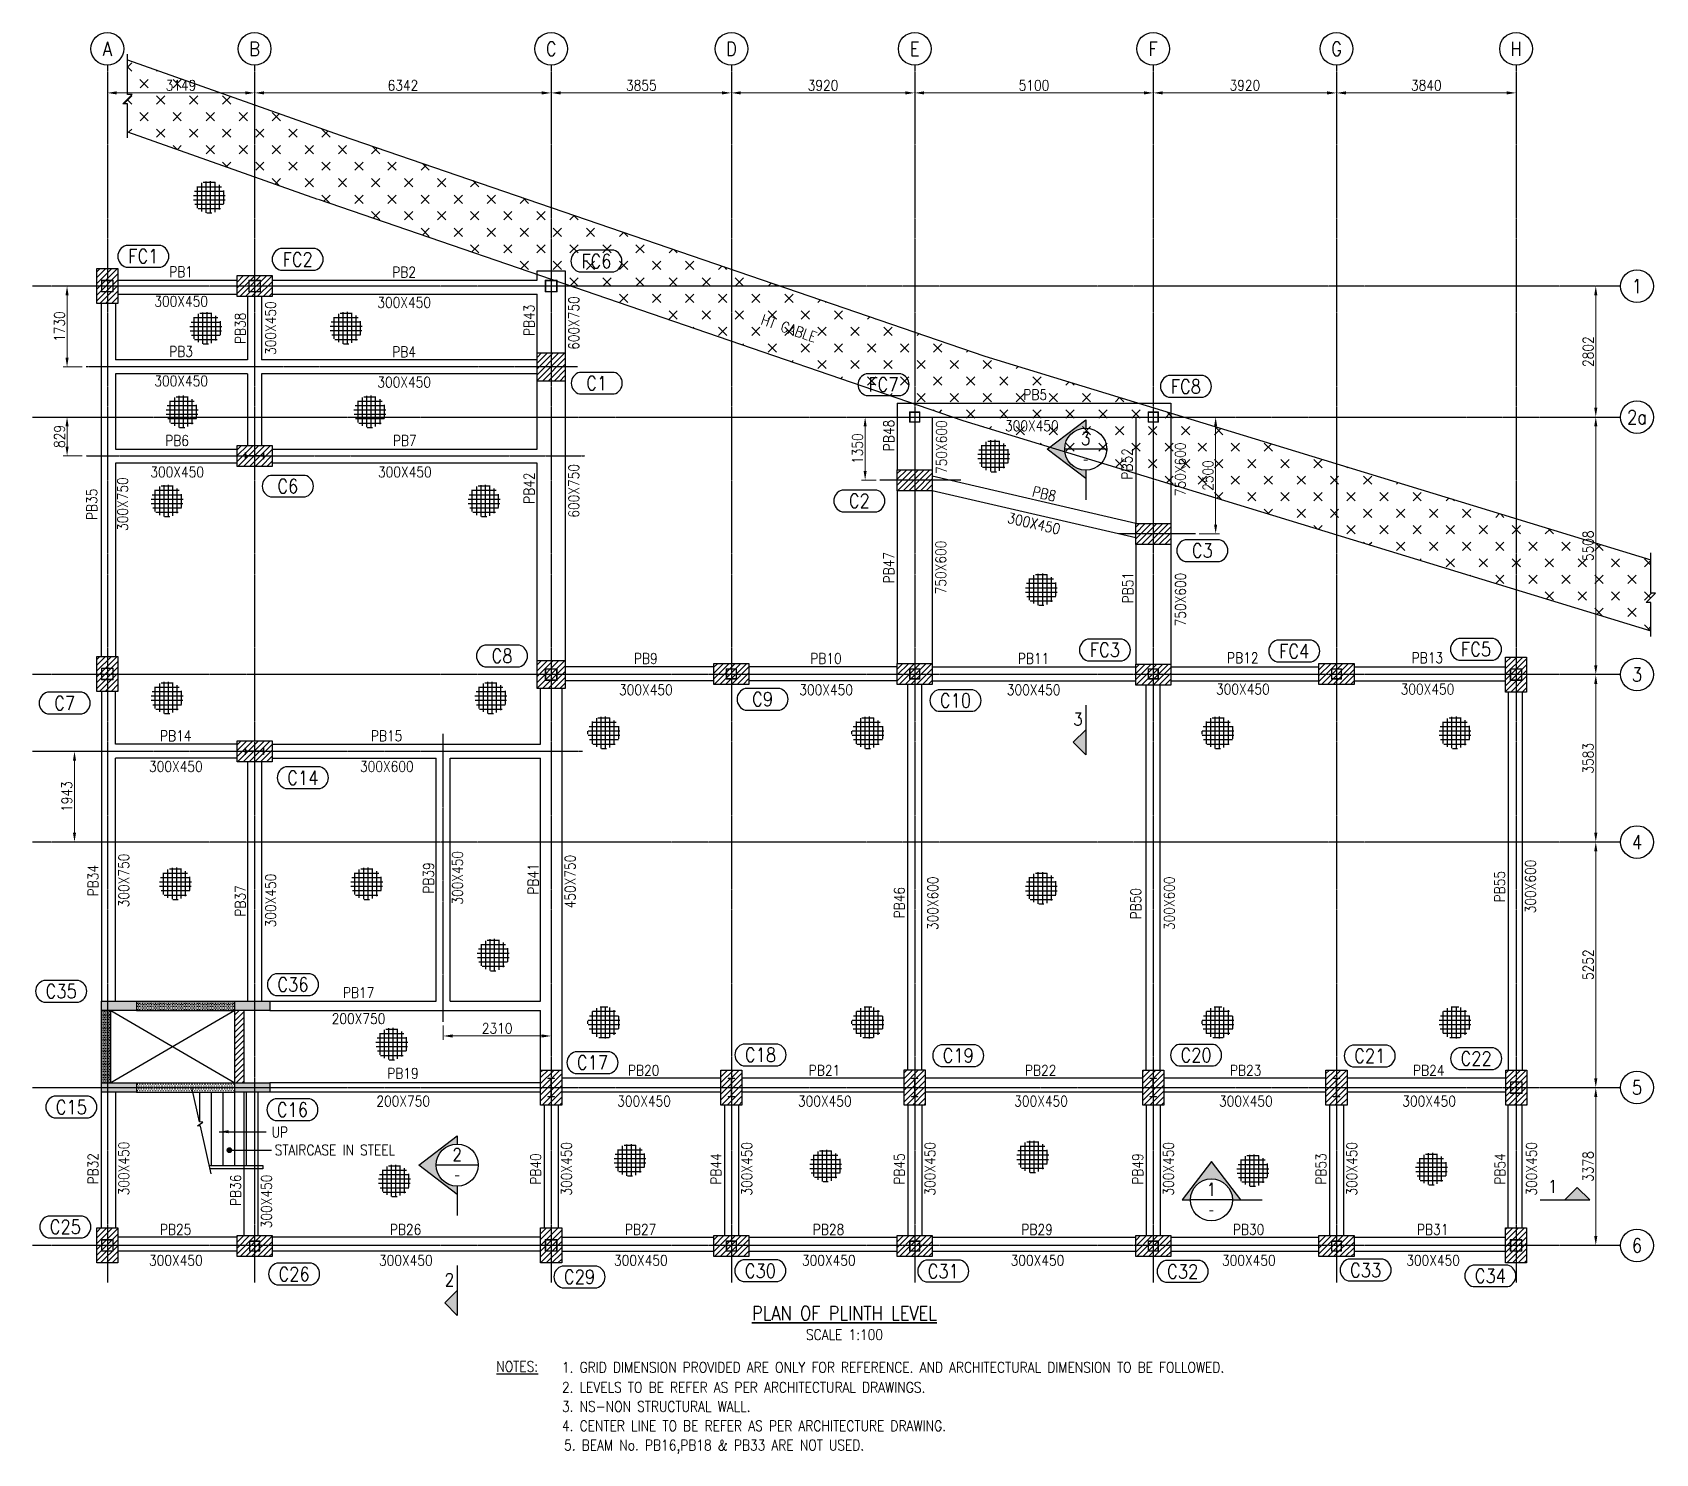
# Model space of a CAD drawing. Header units: millimetres. Extents: x 0 to 34710, y -26 to 30377.
import ezdxf
from ezdxf.enums import TextEntityAlignment as Align

# ---------------------------------------------------------------- set-up
doc = ezdxf.new("R2010")
doc.units = ezdxf.units.MM
doc.linetypes.add('CENTER', pattern=[2, 1.25, -0.25, 0.25, -0.25])
doc.linetypes.add('CENTER2', pattern=[28.574999999999996, 19.05, -3.174999999999999, 3.174999999999999, -3.174999999999999])
for name, color, linetype in [('0 Beam', 3, 'Continuous'), ('0 Beam nos', 7, 'Continuous'), ('0 Beam size', 2, 'Continuous'), ('0 Break line', 31, 'Continuous'), ('0 Col cir', 5, 'Continuous'), ('0 Col nos', 7, 'Continuous'), ('0 Col stop', 1, 'Continuous'), ('0 Column', 6, 'Continuous'), ('0 Column solid', 25, 'Continuous'), ('0 Grid cir', 2, 'Continuous'), ('0 Grid line', 251, 'CENTER2'), ('0 Grid mark', 110, 'Continuous'), ('0 Level mkd.', 5, 'Continuous'), ('0 Sectio mark', 5, 'Continuous'), ('0 Section text', 2, 'Continuous'), ('0 Staircase', 2, 'Continuous'), ('0 Text', 31, 'Continuous'), ('A-WALL-PATT', 7, 'Continuous')]:
    doc.layers.add(name, color=color, linetype=linetype)
for name, color, linetype, lineweight in [('0 Dim', 31, 'Continuous', 20), ('0 Lables', 4, 'Continuous', 35), ('0 Steel', 3, 'Continuous', 0)]:
    doc.layers.add(name, color=color, linetype=linetype, lineweight=lineweight)
doc.styles.add('ROAMNS', font='simplex.shx', dxfattribs={"width": 0.85})
doc.dimstyles.new('Shilp vp 100', dxfattribs={"dimtxt": 225, "dimasz": 200, "dimexe": 80, "dimexo": 80, "dimgap": 50, "dimtad": 1, "dimdec": 0, "dimzin": 12, "dimdsep": 46, "dimtxsty": 'ROAMNS', "dimcen": 300, "dimdle": 0.05, "dimclrd": 8, "dimclre": 8, "dimclrt": 31, "dimadec": 0, "dimazin": 3, "dimtfac": 1, "dimtdec": 0, "dimtix": 1, "dimtofl": 0, "dimtmove": 0, "dimatfit": 0, "dimfxl": 1, "dimtolj": 1, "dimtzin": 0, "dimlwd": -1, "dimlwe": -1, "dimarcsym": 0})
pattern_1 = [(45, (-367900.331613565, -99999.70431641974), (-61.87184335382291, 61.87184335382291), [])]
pattern_2 = [(90, (-393112.5578376234, 38216.22682229914), (-93.75, 1.42e-14), []), (180, (-393112.5578376234, 38216.22682229914), (-1.42e-14, -93.75), [])]
pattern_3 = [(0, (-367900.331613565, -99999.70431641974), (17.34375, 34.6875), [0, -34.6875])]
pattern_4 = [(90, (-406244.8137487723, 38216.22682229914), (-93.75, 1.42e-14), []), (180, (-406244.8137487723, 38216.22682229914), (-1.42e-14, -93.75), [])]
pattern_5 = [(90, (-400599.3331531395, 38216.22682229914), (-93.75, 1.42e-14), []), (180, (-400599.3331531395, 38216.22682229914), (-1.42e-14, -93.75), [])]

msp = doc.modelspace()

# ---------------------------------------------------------------- texts
at = {"layer": '0 Beam nos', "style": 'ROAMNS', "width": 0.85}
for s, p in [('PB1', (3177.394207509701, 25077.25457292517)), ('PB2', (7948.018981239177, 25068.24726706224)), ('PB3', (3177.394207509701, 23372.26187799778)), ('PB4', (7948.018981239177, 23363.25457213484)), ('PB5', (21445.30230910861, 22447.99946897505)), ('PB6', (3092.126057271846, 21465.25457292517)), ('PB7', (7961.036700174678, 21465.25457292517)), ('PB9', (13116.65789037861, 16803.12449977283, 72.2953090636914)), ('PB10', (16969.93645553128, 16803.12449977283, 72.2953090636914)), ('PB11', (21408.07411707344, 16803.12449977283, 72.2953090636914)), ('PB12', (25883.69290842849, 16816.31709882822, 320.7425566085385)), ('PB13', (29831.23361970147, 16816.31709882822, 320.7425566085385)), ('PB14', (3064.981831950019, 15149.92330426512)), ('PB15', (7575.007653023814, 15149.92330426512)), ('PB17', (6974.94910332188, 9654.891515404131)), ('PB19', (7923.658369480865, 7928.798221169957, 5.061688143947747)), ('PB20', (13072.34366248175, 7991.297479535147)), ('PB21', (16937.27587755141, 7991.297479447152, 45.19460129406797)), ('PB22', (21562.41538630799, 7991.297479447152, 45.19460129406797)), ('PB23', (25943.9631127601, 7991.297479447152, 45.19460129406797)), ('PB24', (29860.46291772858, 7991.254573659332, 326.1389569167172)), ('PB25', (3061.538656523218, 4587.772019265321)), ('PB26', (7978.263678244781, 4587.772019265321)), ('PB27', (13005.08392867003, 4587.772019265321)), ('PB28', (17023.55196334002, 4587.772019265321)), ('PB29', (21485.02121518785, 4587.772019265321)), ('PB30', (26006.50191616546, 4587.772019265321)), ('PB31', (29945.52601514175, 4587.772019265321))]:
    msp.add_text(s, height=225, dxfattribs=at).set_placement(p, align=Align.BOTTOM_CENTER)
for s, rotation, p in [('PB38', 90, (4624.536125163547, 24045.45670782287, 5.061688143947747)), ('PB43', 90, (10800.31909514987, 24217.94089422466)), ('PB48', 90, (18492.74052556837, 21753.51736574665)), ('PB52', 90, (23588.57149193797, 21146.84762500496, 2.18921583e-08)), ('PB42', 90, (10800.31909514987, 20626.94089422467)), ('PB35', 90, (1450.881049256306, 20280.97028669539)), ('PB8', 347.0263447482121, (21597.02894561313, 20331.3427107262)), ('PB47', 90, (18492.92520420113, 18924.01736574665)), ('PB51', 90, (23606.57149193797, 18497.47308280693, 2.18921583e-08)), ('PB34', 90, (1475.530397954746, 12229.87081929021)), ('PB39', 90, (8651.263995295973, 12285.65617396247)), ('PB41', 90, (10886.68290123227, 12267.22643967507)), ('PB55', 90, (31556.20004902245, 12101.17330587268)), ('PB37', 90, (4624.536125163547, 11797.63651192737, 5.061688143947747)), ('PB46', 90, (18716.74162293848, 11759.57798120587)), ('PB50', 90, (23775.74133508146, 11739.72879917093, 2.18921583e-08)), ('PB32', 90, (1475.530397954746, 6066.076228091187)), ('PB40', 90, (10941.8529968874, 6061.577981205875)), ('PB44', 90, (14797.01165035343, 6061.577981205875, -7.3397722e-09)), ('PB45', 90, (18716.74117692304, 6061.577981205875)), ('PB49', 90, (23816.74117882782, 6061.577981205875)), ('PB53', 90, (27736.47078162548, 6061.577981205875, 1.771952871e-07)), ('PB54', 90, (31564.64242500812, 6061.577983072232)), ('PB36', 90, (4525.53027665749, 5607.577980811227, -5.061688143957842))]:
    msp.add_text(s, height=225, rotation=rotation, dxfattribs=at).set_placement(p, align=Align.BOTTOM_CENTER)
at = {"layer": '0 Beam size', "style": 'ROAMNS', "width": 0.85}
for s, p in [('300X450', (3180.083998080809, 24624.64699154776, 0.3523038770216544)), ('300X450', (7950.708771810285, 24599.6396856848, 0.3523038770216544)), ('300X450', (3180.083998080809, 22919.65429662037, 0.3523038770216544)), ('300X450', (7950.708771810285, 22894.64699075741, 0.3523038770216544)), ('300X450', (21373.17636481393, 21959.89178074918, 0.3523038770216544)), ('300X450', (3094.815847842954, 20974.64699154777, 0.3523038770216544)), ('300X450', (7963.726490745786, 20974.64699154777, 0.3523038770216544)), ('300X450', (13119.34768094972, 16312.5169183954, 72.64761294071305)), ('300X450', (16972.62624610238, 16312.5169183954, 72.64761294071305)), ('300X450', (21410.76390764455, 16312.5169183954, 72.64761294071305)), ('300X450', (25886.3826989996, 16325.70951745081, 321.0948604855602)), ('300X450', (29833.92341027258, 16325.70951745081, 321.0948604855602)), ('300X450', (3067.671622521128, 14674.02339411764, 0.35230387702165)), ('300X600', (7577.697443594923, 14674.02339411764, 0.3523038769036333)), ('200X750', (6974.94910332188, 9278.99160525667, 0.35230387702165)), ('200X750', (7929.723612140631, 7512.624113848724, 5.413992020969401)), ('300X450', (13078.40890514164, 7512.623372213915, 0.35230387702165)), ('300X450', (16943.34112021117, 7512.623372125919, 45.54690517108962)), ('300X450', (21568.48062896775, 7512.623372125919, 45.54690517108962)), ('300X450', (25950.02835541987, 7512.623372125919, 45.54690517108962)), ('300X450', (29866.52816038858, 7512.580466338099, 326.4912607937388)), ('300X450', (3067.603899183218, 4109.097911944089, 0.35230387702165)), ('300X450', (7984.328920904546, 4109.097911944089, 0.35230387702165)), ('300X450', (13011.1491713298, 4109.097911944089, 0.35230387702165)), ('300X450', (17029.61720600002, 4109.097911944089, 0.35230387702165)), ('300X450', (21491.08645784785, 4109.097911944089, 0.35230387702165)), ('300X450', (26012.56715882523, 4109.097911944089, 0.35230387702165)), ('300X450', (29951.59125780151, 4109.097911944089, 0.35230387702165))]:
    msp.add_text(s, height=225, dxfattribs=at).set_placement(p, align=Align.MIDDLE_CENTER)
for s, rotation, p in [('600X750', 90, (11577.75802481011, 24160.39499403302, 0.35230387702165)), ('300X450', 90, (5092.888689326937, 24051.52195048275, 5.413992020969401)), ('750X600', 90, (19440.91514873912, 21504.12039918218, 0.3523038550023112)), ('750X600', 90, (24546.16954911896, 21030.30172481331, 0.3523038989138127)), ('300X750', 90, (1929.555156577611, 20287.03552935527, 0.35230387702165)), ('600X750', 90, (11577.75802481011, 20569.39499403302, 0.35230387702165)), ('300X450', 347.0263447482121, (21417.16248529265, 19871.88724651083, 0.3523038770216544)), ('750X600', 90, (19424.91530147777, 18930.08260840653, 0.35230387702165)), ('750X600', 90, (24552.16954911896, 18242.92718261528, 0.3523038989138127)), ('300X750', 90, (1954.204505275935, 12235.93606195009, 0.35230387702165)), ('300X450', 90, (9089.555156577493, 12291.72141662235, 0.35230387702165)), ('450X750', 90, (11500.29589787219, 12209.68053948342, 0.35230387702165)), ('300X600', 90, (32034.87415634375, 12107.23854853256, 0.35230387702165)), ('300X450', 90, (5092.888689326937, 11803.70175458725, 5.413992020969401)), ('300X600', 90, (19253.91575134394, 11745.79343828842, 0.35230387702165)), ('300X600', 90, (24312.41543405026, 11745.794059847, 0.3523038989138127)), ('300X450', 90, (1954.204505275935, 6072.14147075107, 0.35230387702165)), ('300X450', 90, (11420.52710420871, 6067.643223865758, 0.35230387702165)), ('300X450', 90, (15275.68575767474, 6067.643223865758, 0.3523038696818823)), ('300X450', 90, (19195.41528424423, 6067.643223865758, 0.35230387702165)), ('300X450', 90, (24295.41528614913, 6067.643223865758, 0.3523038768944771)), ('300X450', 90, (28215.14488894679, 6067.643223865758, 0.3523040542169415)), ('300X450', 90, (32057.38715897244, 6067.643225732114, 0.35230387702165)), ('300X450', 90, (5004.204383978795, 5368.14322347111, -4.709384266936187))]:
    msp.add_text(s, height=225, rotation=rotation, dxfattribs=at).set_placement(p, align=Align.MIDDLE_CENTER)
at = {"layer": '0 Lables', "insert": (17365.14313336986, 2766.983793800973), "char_height": 300, "width": 6274.874528593791, "attachment_point": 5, "style": 'ROAMNS'}
msp.add_mtext('{\\LPLAN OF PLINTH LEVEL\\P\\H0.75x;\\l\\C7;SCALE 1:100}', dxfattribs=at)
at = {"layer": '0 Text', "style": 'ROAMNS', "width": 0.85}
msp.add_text('HT CABLE', height=225, rotation=341.2351367071039, dxfattribs=at).set_placement((15560.77468869916, 24137.58514583857, 0.3523038770216544))
for s, p in [('UP', (5114.365310534253, 6963.566215821221, 5.061688143947751)), ('STAIRCASE IN STEEL', (5179.46850340726, 6580.73469478391))]:
    msp.add_text(s, height=225, dxfattribs=at).set_placement(p, align=Align.TOP_LEFT)
for s, p in [('%%UNOTES:', (9920.992518623883, 1722.619121144875)), (' 1. GRID DIMENSION PROVIDED ARE ONLY FOR REFERENCE. AND ARCHITECTURAL DIMENSION TO BE FOLLOWED. ', (11192.71317920624, 1707.86089726699)), (' 2. LEVELS TO BE REFER AS PER ARCHITECTURAL DRAWINGS. ', (11192.71317920624, 1280.000963599814)), (' 3. NS-NON STRUCTURAL WALL. ', (11192.71317920624, 867.6196900189243)), (' 4. CENTER LINE TO BE REFER AS PER ARCHITECTURE DRAWING.', (11192.71317920624, 455.2384164380346)), ('5. BEAM No. PB16,PB18 & PB33 ARE NOT USED.', (11369.79171303985, 42.85714285714493))]:
    msp.add_text(s, height=225, dxfattribs=at).set_placement(p)

# ---------------------------------------------------------------- blocks, each defined once
blk = doc.blocks.new('A$C19462EC4')
h = blk.add_hatch()
h.set_pattern_fill('CROSS', color=197, scale=0.5, style=0)
h.set_pattern_definition([(45, (-285.4930303734069, -127.0760690430814), (-0.3535533905932737, 0.3535533905932738), [0.25, -0.25]), (135, (-285.3162803734069, -127.0760690430814), (-0.3535533905932738, -0.3535533905932737), [0.25, -0.25])])
h.paths.add_polyline_path([(0.1297797384712567, 0.7652963262909225), (0.1297797384713135, 0.0243832527174846), (0.2297797384713363, 0.0243832527174561), (0.0297797384713476, -0.1756167472825325), (0.1297797384713135, -0.1756167472825609), (0.1297797384713135, -0.7729917658933801), (4.196671261568326, -2.213636459317058), (17.99162845185469, -6.947816098108887), (32.70819956642089, -11.44871187510164), (32.70819956642089, -10.84105964476161), (32.60819956642087, -10.84105964476161), (32.80819956642086, -10.64105964476161), (32.70819956642089, -10.64105964476161), (32.70819956642089, -9.932438063621701), (18.46229062345787, -5.576328905299305), (4.68083540350176, -0.8468573680147528)])
at = {"layer": '0 Break line', "color": 197}
for points in [[(0.1297797384713135, -0.9063863279634176), (0.1297797384713135, -0.1756167472825325), (0.0297797384713476, -0.1756167472825325), (0.2297797384713363, 0.0243832527174846), (0.1297797384713135, 0.0243832527174846), (0.1297797384713135, 0.8848740826445578)], [(32.70819956642089, -11.57182922544257), (32.70819956642089, -10.84105964476161), (32.60819956642087, -10.84105964476161), (32.80819956642086, -10.64105964476161), (32.70819956642089, -10.64105964476161), (32.70819956642089, -9.780568814834524)]]:
    blk.add_lwpolyline(points, dxfattribs=at)
at = {"layer": 'A-WALL-PATT', "color": 197, "ltscale": 0.05}
for p, q in [((0.1297797384713135, 0.7652963262909794), (4.68083540350176, -0.8468573680147528)), ((0.1297797384713135, -0.7729917658934938), (4.196671261568326, -2.213636459317058)), ((4.68083540350176, -0.8468573680147528), (18.46229062345787, -5.576328905299305)), ((4.210173231898579, -2.218344560824334), (17.99162845185469, -6.947816098108887)), ((18.46229062345787, -5.576328905299305), (32.70819956642089, -9.932438063621701)), ((17.99162845185469, -6.948683799116295), (32.70819956642089, -11.44871187510164))]:
    blk.add_line(p, q, dxfattribs=at)
blk = doc.blocks.new('zw$AB39')
at = {"color": 3}
for points in [[(-125, -125), (125, -125), (125, 125), (-125, 125)], [(-115, -115), (115, -115), (115, 115), (-115, 115)]]:
    blk.add_lwpolyline(points, close=True, dxfattribs=at)
blk = doc.blocks.new('zw$1BB9')
at = {"layer": '0 Steel'}
blk.add_lwpolyline([(-4.5, 170), (-4.5, -170, -0.4142135623730951), (-18.5, -184), (-63, -193, 0.4142135623730951), (-70, -200), (70, -200, 0.4142135623730951), (63, -193), (18.5, -184, -0.4142135623730951), (4.5, -170), (4.5, 170, -0.4142135623730951), (18.5, 184), (63, 193, 0.414213562373095), (70, 200), (-70, 200, 0.4142135623730951), (-63, 193), (-18.5, 184, -0.4142135623730951)], format="xyb", close=True, dxfattribs=at)
blk = doc.blocks.new('A$C1CCA2D0F')
at = {"layer": '0 Col cir'}
blk.add_lwpolyline([(370.2755569983274, 0, 0.7609074462669457), (370.2755569978035, 462.926808944634), (-370.2755569977453, 462.926808944634, 0.7609074462669457), (-370.2755569983274, 0)], format="xyb", close=True, dxfattribs=at)
at = {"layer": '0 Col nos', "style": 'ROAMNS', "width": 0.85}
blk.add_attdef('COLUMN', text='', height=300, dxfattribs=at).set_placement((0, 231.4634044725244), align=Align.MIDDLE_CENTER)
blk = doc.blocks.new('*D31')
at = {"layer": '0 Dim', "color": 8, "transparency": 16777216}
for p, q in [((1601.754621226224, 28915.56216097863), (1601.754621226224, 29163.69699470811)), ((4751.026620231917, 28915.56216097863), (4751.026620231917, 29163.69699470811)), ((1801.754621226224, 29083.69699470811), (4551.026620231918, 29083.69699470811))]:
    blk.add_line(p, q, dxfattribs=at)
for points in [[(1801.754621226224, 29117.03032804144), (1801.754621226224, 29050.36366137478), (1601.754621226224, 29083.69699470811)], [(4551.026620231918, 29117.03032804144), (4551.026620231918, 29050.36366137478), (4751.026620231917, 29083.69699470811)]]:
    blk.add_solid(points, dxfattribs=at)
at = {"layer": '0 Dim', "color": 31, "transparency": 16777216, "insert": (3176.390620729071, 29246.19699470811), "char_height": 225, "attachment_point": 5, "style": 'ROAMNS'}
blk.add_mtext('\\A1;3149', dxfattribs=at)
blk = doc.blocks.new('*D32')
at = {"layer": '0 Dim', "color": 8, "transparency": 16777216}
for p, q in [((4751.026620231917, 28915.56216097863), (4751.026620231917, 29163.69699470811)), ((11092.72656880854, 28915.56216099362), (11092.72656880854, 29163.69699470811)), ((4951.026620231917, 29083.69699470811), (10892.72656880854, 29083.69699470811))]:
    blk.add_line(p, q, dxfattribs=at)
for points in [[(4951.026620231917, 29117.03032804144), (4951.026620231917, 29050.36366137478), (4751.026620231917, 29083.69699470811)], [(10892.72656880854, 29117.03032804144), (10892.72656880854, 29050.36366137478), (11092.72656880854, 29083.69699470811)]]:
    blk.add_solid(points, dxfattribs=at)
at = {"layer": '0 Dim', "color": 31, "transparency": 16777216, "insert": (7921.876594520232, 29246.19699470811), "char_height": 225, "attachment_point": 5, "style": 'ROAMNS'}
blk.add_mtext('\\A1;6342', dxfattribs=at)
blk = doc.blocks.new('*D33')
at = {"layer": '0 Dim', "color": 8, "transparency": 16777216}
for p, q in [((11092.72656880854, 28915.56216099362), (11092.72656880854, 29163.69699470811)), ((14947.88523955701, 28915.56216099365), (14947.88523955701, 29163.69699470811)), ((11292.72656880854, 29083.69699470811), (14747.88523955701, 29083.69699470811))]:
    blk.add_line(p, q, dxfattribs=at)
for points in [[(11292.72656880854, 29117.03032804144), (11292.72656880854, 29050.36366137478), (11092.72656880854, 29083.69699470811)], [(14747.88523955701, 29117.03032804144), (14747.88523955701, 29050.36366137478), (14947.88523955701, 29083.69699470811)]]:
    blk.add_solid(points, dxfattribs=at)
at = {"layer": '0 Dim', "color": 31, "transparency": 16777216, "insert": (13020.30590418278, 29246.19699470811), "char_height": 225, "attachment_point": 5, "style": 'ROAMNS'}
blk.add_mtext('\\A1;3855', dxfattribs=at)
blk = doc.blocks.new('*D34')
at = {"layer": '0 Dim', "color": 8, "transparency": 16777216}
for p, q in [((14947.88523955701, 28915.56216099365), (14947.88523955701, 29163.69699470811)), ((18867.61476612638, 28915.56216099365), (18867.61476612638, 29163.69699470811)), ((15147.88523955701, 29083.69699470811), (18667.61476612638, 29083.69699470811))]:
    blk.add_line(p, q, dxfattribs=at)
for points in [[(15147.88523955701, 29117.03032804144), (15147.88523955701, 29050.36366137478), (14947.88523955701, 29083.69699470811)], [(18667.61476612638, 29117.03032804144), (18667.61476612638, 29050.36366137478), (18867.61476612638, 29083.69699470811)]]:
    blk.add_solid(points, dxfattribs=at)
at = {"layer": '0 Dim', "color": 31, "transparency": 16777216, "insert": (16907.7500028417, 29246.19699470811), "char_height": 225, "attachment_point": 5, "style": 'ROAMNS'}
blk.add_mtext('\\A1;3920', dxfattribs=at)
blk = doc.blocks.new('*D35')
at = {"layer": '0 Dim', "color": 8, "transparency": 16777216}
for p, q in [((18867.61476612638, 28915.56216099365), (18867.61476612638, 29163.69699470811)), ((23967.61476803129, 28915.56216099365), (23967.61476803129, 29163.69699470811)), ((19067.61476612638, 29083.69699470811), (23767.61476803129, 29083.69699470811))]:
    blk.add_line(p, q, dxfattribs=at)
for points in [[(19067.61476612638, 29117.03032804144), (19067.61476612638, 29050.36366137478), (18867.61476612638, 29083.69699470811)], [(23767.61476803129, 29117.03032804144), (23767.61476803129, 29050.36366137478), (23967.61476803129, 29083.69699470811)]]:
    blk.add_solid(points, dxfattribs=at)
at = {"layer": '0 Dim', "color": 31, "transparency": 16777216, "insert": (21417.61476707884, 29246.19699470811), "char_height": 225, "attachment_point": 5, "style": 'ROAMNS'}
blk.add_mtext('\\A1;5100', dxfattribs=at)
blk = doc.blocks.new('*D36')
at = {"layer": '0 Dim', "color": 8, "transparency": 16777216}
for p, q in [((23967.61476803129, 28915.56216099365), (23967.61476803129, 29163.69699470811)), ((27887.3443499452, 28915.56216099365), (27887.3443499452, 29163.69699470811)), ((24167.61476803129, 29083.69699470811), (27687.3443499452, 29083.69699470811))]:
    blk.add_line(p, q, dxfattribs=at)
for points in [[(24167.61476803129, 29117.03032804144), (24167.61476803129, 29050.36366137478), (23967.61476803129, 29083.69699470811)], [(27687.3443499452, 29117.03032804144), (27687.3443499452, 29050.36366137478), (27887.3443499452, 29083.69699470811)]]:
    blk.add_solid(points, dxfattribs=at)
at = {"layer": '0 Dim', "color": 31, "transparency": 16777216, "insert": (25927.47955898824, 29246.19699470811), "char_height": 225, "attachment_point": 5, "style": 'ROAMNS'}
blk.add_mtext('\\A1;3920', dxfattribs=at)
blk = doc.blocks.new('*D37')
at = {"layer": '0 Dim', "color": 8, "transparency": 16777216}
for p, q in [((27887.3443499452, 28915.56216099365), (27887.3443499452, 29163.69699470811)), ((31727.21316219587, 28915.56216099365), (31727.21316219587, 29163.69699470811)), ((28087.3443499452, 29083.69699470811), (31527.21316219587, 29083.69699470811))]:
    blk.add_line(p, q, dxfattribs=at)
for points in [[(28087.3443499452, 29117.03032804144), (28087.3443499452, 29050.36366137478), (27887.3443499452, 29083.69699470811)], [(31527.21316219587, 29117.03032804144), (31527.21316219587, 29050.36366137478), (31727.21316219587, 29083.69699470811)]]:
    blk.add_solid(points, dxfattribs=at)
at = {"layer": '0 Dim', "color": 31, "transparency": 16777216, "insert": (29807.27875607053, 29246.19699470811), "char_height": 225, "attachment_point": 5, "style": 'ROAMNS'}
blk.add_mtext('\\A1;3840', dxfattribs=at)
blk = doc.blocks.new('*D38')
at = {"layer": '0 Dim', "color": 8, "transparency": 16777216}
for p, q in [((33145.74366368355, 24949.97641228803), (33511.99051563491, 24949.97641228803)), ((33431.99051563491, 24749.97641228803), (33431.99051563491, 22347.9993621266)), ((33145.74366368355, 22147.9993621266), (33511.99051563491, 22147.9993621266))]:
    blk.add_line(p, q, dxfattribs=at)
for points in [[(33398.65718230158, 24749.97641228803), (33465.32384896825, 24749.97641228803), (33431.99051563491, 24949.97641228803)], [(33398.65718230158, 22347.9993621266), (33465.32384896825, 22347.9993621266), (33431.99051563491, 22147.9993621266)]]:
    blk.add_solid(points, dxfattribs=at)
at = {"layer": '0 Dim', "color": 31, "transparency": 16777216, "insert": (33269.49051563491, 23548.9878872073), "char_height": 225, "attachment_point": 5, "rotation": 90, "style": 'ROAMNS'}
blk.add_mtext('\\A1;2802', dxfattribs=at)
blk = doc.blocks.new('*D39')
at = {"layer": '0 Dim', "color": 8, "transparency": 16777216}
for p, q in [((33145.74366368355, 22147.9993621266), (33511.99051563491, 22147.9993621266)), ((33431.99051563491, 21947.9993621266), (33431.99051563491, 16839.93190071748)), ((33145.74366368355, 16639.93190071748), (33511.99051563491, 16639.93190071748))]:
    blk.add_line(p, q, dxfattribs=at)
for points in [[(33398.65718230158, 21947.9993621266), (33465.32384896825, 21947.9993621266), (33431.99051563491, 22147.9993621266)], [(33398.65718230158, 16839.93190071748), (33465.32384896825, 16839.93190071748), (33431.99051563491, 16639.93190071748)]]:
    blk.add_solid(points, dxfattribs=at)
at = {"layer": '0 Dim', "color": 31, "transparency": 16777216, "insert": (33269.49051563491, 19393.96563142203), "char_height": 225, "attachment_point": 5, "rotation": 90, "style": 'ROAMNS'}
blk.add_mtext('\\A1;5508', dxfattribs=at)
blk = doc.blocks.new('*D40')
at = {"layer": '0 Dim', "color": 8, "transparency": 16777216}
for p, q in [((33145.74366368355, 16639.93190071748), (33511.99051563491, 16639.93190071748)), ((33431.99051563491, 16439.93190071748), (33431.99051563491, 13256.9069492793)), ((33145.74366368343, 13056.9069492793), (33511.99051563491, 13056.9069492793))]:
    blk.add_line(p, q, dxfattribs=at)
for points in [[(33398.65718230157, 16439.93190071748), (33465.32384896824, 16439.93190071748), (33431.99051563491, 16639.93190071748)], [(33398.65718230158, 13256.9069492793), (33465.32384896825, 13256.9069492793), (33431.99051563491, 13056.9069492793)]]:
    blk.add_solid(points, dxfattribs=at)
at = {"layer": '0 Dim', "color": 31, "transparency": 16777216, "insert": (33269.49051563491, 14848.41942499838), "char_height": 225, "attachment_point": 5, "rotation": 90, "style": 'ROAMNS'}
blk.add_mtext('\\A1;3583', dxfattribs=at)
blk = doc.blocks.new('*D41')
at = {"layer": '0 Dim', "color": 8, "transparency": 16777216}
for p, q in [((33145.74366368343, 13056.9069492793), (33511.99051563491, 13056.9069492793)), ((33431.99051563491, 12856.9069492793), (33431.99051563491, 8004.814305858223)), ((33145.74366368343, 7804.814305858224), (33511.99051563491, 7804.814305858224))]:
    blk.add_line(p, q, dxfattribs=at)
for points in [[(33398.65718230158, 12856.9069492793), (33465.32384896825, 12856.9069492793), (33431.99051563491, 13056.9069492793)], [(33398.65718230158, 8004.814305858223), (33465.32384896825, 8004.814305858223), (33431.99051563491, 7804.814305858224)]]:
    blk.add_solid(points, dxfattribs=at)
at = {"layer": '0 Dim', "color": 31, "transparency": 16777216, "insert": (33269.49051563491, 10430.86062756875), "char_height": 225, "attachment_point": 5, "rotation": 90, "style": 'ROAMNS'}
blk.add_mtext('\\A1;5252', dxfattribs=at)
blk = doc.blocks.new('*D42')
at = {"layer": '0 Dim', "color": 8, "transparency": 16777216}
for p, q in [((33145.74366368343, 7804.814305858224), (33511.99051563491, 7804.814305858224)), ((33431.99051563491, 7604.814305858224), (33431.99051563491, 4626.561342022646)), ((33145.74366368332, 4426.561342022646), (33511.99051563491, 4426.561342022646))]:
    blk.add_line(p, q, dxfattribs=at)
for points in [[(33398.65718230158, 7604.814305858224), (33465.32384896825, 7604.814305858224), (33431.99051563491, 7804.814305858224)], [(33398.65718230158, 4626.561342022646), (33465.32384896825, 4626.561342022646), (33431.99051563491, 4426.561342022646)]]:
    blk.add_solid(points, dxfattribs=at)
at = {"layer": '0 Dim', "color": 31, "transparency": 16777216, "insert": (33269.49051563491, 6115.687823940425), "char_height": 225, "attachment_point": 5, "rotation": 90, "style": 'ROAMNS'}
blk.add_mtext('\\A1;3378', dxfattribs=at)
blk = doc.blocks.new('A$C03EA0105')
at = {"layer": '0 Grid cir'}
blk.add_circle((0, 350), 350, dxfattribs=at)
at = {"layer": '0 Grid mark', "style": 'ROAMNS', "width": 0.85}
blk.add_attdef('GRID', text='', height=300, dxfattribs=at).set_placement((0, 350), align=Align.MIDDLE_CENTER)
blk = doc.blocks.new('zw$264')
at = {"color": 3}
for points in [[(-110, -110), (110, -110), (110, 110), (-110, 110)], [(-100, -100), (100, -100), (100, 100), (-100, 100)]]:
    blk.add_lwpolyline(points, close=True, dxfattribs=at)
blk = doc.blocks.new('*D43')
at = {"layer": '0 Dim', "color": 8, "transparency": 16777216}
for p, q in [((1095.172844699642, 14999.92330426507), (819.0484112799758, 14999.92330426507)), ((899.0484112799762, 13256.90694928077), (899.0484112799759, 14799.92330426506)), ((1095.172844699642, 13056.90694928077), (819.0484112799762, 13056.90694928077))]:
    blk.add_line(p, q, dxfattribs=at)
for points in [[(865.7150779466425, 14799.92330426506), (932.3817446133093, 14799.92330426506), (899.0484112799759, 14999.92330426507)], [(865.7150779466429, 13256.90694928077), (932.3817446133096, 13256.90694928077), (899.0484112799762, 13056.90694928077)]]:
    blk.add_solid(points, dxfattribs=at)
at = {"layer": '0 Dim', "color": 31, "transparency": 16777216, "insert": (736.5484112799797, 14028.41512677291), "char_height": 225, "attachment_point": 5, "rotation": 90, "style": 'ROAMNS'}
blk.add_mtext('\\A1;1943', dxfattribs=at)
blk = doc.blocks.new('*D47')
at = {"layer": '0 Dim', "color": 8, "transparency": 16777216}
for p, q in [((8783.050080063986, 9129.488839367332), (8783.050080063986, 8827.685916212606)), ((11092.72656885371, 9129.488839372092), (11092.72656885371, 8827.685916212606)), ((8983.050080063986, 8907.685916212606), (10892.72656885371, 8907.685916212606))]:
    blk.add_line(p, q, dxfattribs=at)
for points in [[(8983.050080063986, 8941.01924954594), (8983.050080063986, 8874.352582879272), (8783.050080063986, 8907.685916212606)], [(10892.72656885371, 8941.01924954594), (10892.72656885371, 8874.352582879272), (11092.72656885371, 8907.685916212606)]]:
    blk.add_solid(points, dxfattribs=at)
at = {"layer": '0 Dim', "color": 31, "transparency": 16777216, "insert": (9937.88832445885, 9070.185916212606), "char_height": 225, "attachment_point": 5, "style": 'ROAMNS'}
blk.add_mtext('\\A1;2310', dxfattribs=at)
blk = doc.blocks.new('A$C0A9A6F38')
at = {"layer": '0 Level mkd.', "extrusion": (4.9357278758e-06, -0.0001187933932418, 0.9999999929318841)}
h = blk.add_hatch(color=12, dxfattribs=at)
edge = h.paths.add_edge_path()
edge.add_line((-108.2014855277957, 82.12979686264588), (-171.085855787067, -0.0003547976884732))
edge.add_line((-171.0858557870815, -0.0003547976884875), (-153.2003946761979, -0.0020343196229078))
edge.add_arc((-108.2003947311896, -0.0014374450183823), 44.99999994895957, 0.0007622410851126915, 180.0007599643554, ccw=False)
edge.add_line((-63.20039478621038, -0.0008387822672375), (-45.31488762208027, -0.0006017373452778))
edge.add_line((-45.31488762206572, -0.0006017373452778), (-108.2014855277957, 82.12979686264588))
at = {"layer": '0 Sectio mark', "extrusion": (-0.000118793393265, -4.9357041753e-06, 0.9999999929318844)}
blk.add_line((-63.21590270349407, 0.0141488728695549, 0.0058797325348806), (-153.215896632144, -0.0170280906240805, -0.0048118260912744), dxfattribs=at)
at = {"layer": '0 Sectio mark', "extrusion": (4.9357041753e-06, -0.000118793393265, 0.9999999929318844)}
blk.add_line((-63.20039484553854, -0.0008392831077799, 0.0003118402532238), (0, 0), dxfattribs=at)
at = {"layer": '0 Sectio mark', "extrusion": (4.9357041753e-06, -0.000118793393265, 0.9999999929318844), "elevation": 3.6319064e-09}
blk.add_lwpolyline([(-63.20039483540851, -0.0008393144217162), (-45.31488762203528, -0.0006017373490922), (-108.2014855277777, 82.12979686264794), (-171.0858557870407, -0.0003547976760075), (-153.200348400587, -0.0001171908592685)], dxfattribs=at)
at = {"layer": '0 Sectio mark', "extrusion": (4.9357041753e-06, -0.000118793393265, 0.9999999929318844)}
blk.add_circle((-108.200394949723, -0.0014368841974035, 2.5623323e-09), 44.99999999999995, dxfattribs=at)
at = {"layer": '0 Section text', "style": 'ROAMNS', "width": 0.85}
for tag, height, p in [('SECTION', 27.5, (-108.2152384588116, 22.49078475659189, -7.417509241293138)), ('SECT', 12.5, (-108.2092802976112, -22.5014405533002, -7.415346112751068))]:
    blk.add_attdef(tag, text='', height=height, dxfattribs=at).set_placement(p, align=Align.MIDDLE_CENTER)
blk = doc.blocks.new('A$C64865642')
at = {"layer": '0 Level mkd.'}
blk.add_hatch(color=12, dxfattribs=at).paths.add_polyline_path([(52.97020620403054, 0), (79.624723578876, 26.63277016584471), (106.2792409537214, 0)])
at = {"layer": '0 Sectio mark'}
blk.add_lwpolyline([(0, 0), (106.4363143413793, 0), (79.624723578876, 26.63277016584471), (52.97020620403054, 0), (52.97020620403054, 0)], dxfattribs=at)
at = {"layer": '0 Section text', "style": 'ROAMNS', "width": 0.85}
blk.add_attdef('SECTION', text='', height=27.5, dxfattribs=at).set_placement((41.00883729163615, 32.87890555780177), align=Align.MIDDLE_CENTER)
blk = doc.blocks.new('*D48')
at = {"layer": '0 Dim', "color": 8, "transparency": 16777216}
for p, q in [((18148.08166039689, 22147.9993621266), (17727.28006938438, 22147.9993621266)), ((17807.28006938438, 20997.9993621266), (17807.28006938438, 21947.9993621266)), ((18039.73856138107, 20797.9993621266), (17727.28006938438, 20797.9993621266))]:
    blk.add_line(p, q, dxfattribs=at)
for points in [[(17773.94673605105, 21947.9993621266), (17840.61340271771, 21947.9993621266), (17807.28006938438, 22147.9993621266)], [(17773.94673605105, 20997.9993621266), (17840.61340271771, 20997.9993621266), (17807.28006938438, 20797.9993621266)]]:
    blk.add_solid(points, dxfattribs=at)
at = {"layer": '0 Dim', "color": 31, "transparency": 16777216, "insert": (17644.78006938438, 21472.99936212659), "char_height": 225, "attachment_point": 5, "rotation": 90, "style": 'ROAMNS'}
blk.add_mtext('\\A1;1350', dxfattribs=at)
blk = doc.blocks.new('*D44')
at = {"layer": '0 Dim', "color": 8, "transparency": 16777216}
for p, q in [((25157.09919421207, 22147.9993621266), (25382.72580809172, 22147.9993621266)), ((25302.72580809172, 19847.99936212661), (25302.72580809172, 21947.9993621266)), ((24953.62784848381, 19647.99936212661), (25382.72580809172, 19647.99936212661))]:
    blk.add_line(p, q, dxfattribs=at)
for points in [[(25269.39247475839, 21947.9993621266), (25336.05914142506, 21947.9993621266), (25302.72580809172, 22147.9993621266)], [(25269.39247475839, 19847.99936212661), (25336.05914142506, 19847.99936212661), (25302.72580809172, 19647.99936212661)]]:
    blk.add_solid(points, dxfattribs=at)
at = {"layer": '0 Dim', "color": 31, "transparency": 16777216, "insert": (25140.22580809172, 20897.9993621266), "char_height": 225, "attachment_point": 5, "rotation": 90, "style": 'ROAMNS'}
blk.add_mtext('\\A1;2500', dxfattribs=at)
blk = doc.blocks.new('*D45')
at = {"layer": '0 Dim', "color": 8, "transparency": 16777216}
for p, q in [((1065.158639703936, 22147.9993621266), (659.9033081124657, 22147.9993621266)), ((739.9033081124659, 21518.72997515767), (739.9033081124657, 21947.9993621266)), ((1065.158639703936, 21318.72997515767), (659.9033081124659, 21318.72997515767))]:
    blk.add_line(p, q, dxfattribs=at)
for points in [[(706.5699747791324, 21947.9993621266), (773.2366414457993, 21947.9993621266), (739.9033081124657, 22147.9993621266)], [(706.5699747791325, 21518.72997515767), (773.2366414457993, 21518.72997515767), (739.9033081124659, 21318.72997515767)]]:
    blk.add_solid(points, dxfattribs=at)
at = {"layer": '0 Dim', "color": 31, "transparency": 16777216, "insert": (577.4033081124719, 21733.36466864213), "char_height": 225, "attachment_point": 5, "rotation": 90, "style": 'ROAMNS'}
blk.add_mtext('\\A1;829', dxfattribs=at)
blk = doc.blocks.new('A$C29830045')
at = {"layer": '0 Level mkd.', "extrusion": (0.0001187933932418, -4.9357278758e-06, 0.9999999929318844)}
h = blk.add_hatch(color=12, dxfattribs=at)
edge = h.paths.add_edge_path()
edge.add_line((-82.1304223692714, 108.2014854796361), (-0.0002707458042863, 171.085855787067))
edge.add_line((-0.0002707458043005, 171.085855787067), (0.0014087866147747, 153.200394676176))
edge.add_arc((0.0008119384001475, 108.2003947311823), 44.99999994895961, 89.99924006923892, 269.9992377925092)
edge.add_line((0.0002133020316251, 63.2003947862031), (-2.37323984038e-05, 45.31488762206572))
edge.add_line((-2.37323984038e-05, 45.31488762206572), (-82.13042236925685, 108.2014854796434))
at = {"layer": '0 Sectio mark', "extrusion": (-0.000118793393265, -4.9357041753e-06, 0.9999999929318844)}
for p, q in [((44.99855735545861, 108.2314881495622, 0.0058797325348806), (-45.00143657320586, 108.2003111860758, -0.0048118260912744)), ((-0.0008392831077799, 63.20039484553854, 0.0003118402532238), (0, 0))]:
    blk.add_line(p, q, dxfattribs=at)
at = {"layer": '0 Sectio mark', "extrusion": (0.000118793393265, -4.9357041753e-06, 0.9999999929318844), "elevation": -7.06666092e-08}
blk.add_lwpolyline([(0.0002138341543616, 63.20039483544501), (-2.3732416918e-05, 45.31488762206437), (-82.13042236929346, 108.2014854796223), (-0.0002707458331751, 171.0858557870623), (-0.0005083421776735, 153.2003484006085)], dxfattribs=at)
at = {"layer": '0 Sectio mark', "extrusion": (0.000118793393265, -4.9357041753e-06, 0.9999999929318844)}
blk.add_circle((0.0008113775597935, 108.2003949497163, -7.17361841e-08), 44.99999999999995, dxfattribs=at)
at = {"layer": '0 Section text', "style": 'ROAMNS', "width": 0.85}
for tag, height, p in [('SECTION', 27.5, (-0.0007783998735249, 130.7081240332845, -7.417509241293138)), ('SECT', 12.5, (-0.000327783767716, 85.72818525799084, -7.415346112751068))]:
    blk.add_attdef(tag, text='', height=height, dxfattribs=at).set_placement(p, align=Align.MIDDLE_CENTER)
blk = doc.blocks.new('A$C779500E6')
at = {"layer": '0 Level mkd.'}
blk.add_hatch(color=12, dxfattribs=at).paths.add_polyline_path([(0, -52.97020620403054), (-26.63277016584471, -79.624723578876), (0, -106.2792409537214)])
at = {"layer": '0 Sectio mark'}
blk.add_lwpolyline([(0, 0), (0, -106.4363143413793), (-26.63277016584471, -79.624723578876), (0, -52.97020620403054), (0, -52.97020620403054)], dxfattribs=at)
at = {"layer": '0 Section text', "style": 'ROAMNS', "width": 0.85}
blk.add_attdef('SECTION', text='', height=27.5, dxfattribs=at).set_placement((-16.48095190951426, -30.20984004547063), align=Align.MIDDLE_CENTER)
blk = doc.blocks.new('*D46')
at = {"layer": '0 Dim', "color": 8, "transparency": 16777216}
for p, q in [((1065.158639703994, 24949.97641228807), (659.9033081124657, 24949.97641228807)), ((739.903308112466, 23419.97641228805), (739.9033081124659, 24749.97641228807)), ((1065.158639703877, 23219.97641228805), (659.9033081124662, 23219.97641228805))]:
    blk.add_line(p, q, dxfattribs=at)
for points in [[(706.5699747791325, 24749.97641228807), (773.2366414457993, 24749.97641228807), (739.9033081124657, 24949.97641228807)], [(706.5699747791327, 23419.97641228805), (773.2366414457995, 23419.97641228805), (739.9033081124662, 23219.97641228805)]]:
    blk.add_solid(points, dxfattribs=at)
at = {"layer": '0 Dim', "color": 31, "transparency": 16777216, "insert": (577.4033081124726, 24084.97641228806), "char_height": 225, "attachment_point": 5, "rotation": 90, "style": 'ROAMNS'}
blk.add_mtext('\\A1;1730', dxfattribs=at)

# ---------------------------------------------------------------- dimensions: what is measured, and where the dimension line sits
at = {"layer": '0 Dim'}
for base, p1, p2, picture, middle in [((4751.026620231917, 29083.69699470811, 0.3523038770216544), (1601.754621226224, 28835.56216097863), (4751.026620231917, 28835.56216097863, 5.061688143948117), '*D31', (3176.390620729071, 29246.19699470811, 0.3523038770216544)), ((11092.72656880854, 29083.69699470811, 0.3523038770216544), (4751.026620231917, 28835.56216097863, 5.061688143948117), (11092.72656880854, 28835.56216099362), '*D32', (7921.876594520232, 29246.19699470811, 0.3523038770216544)), ((14947.88523955701, 29083.69699470811, 0.3523038770216544), (11092.72656880854, 28835.56216099362), (14947.88523955701, 28835.56216099365, 72.29530906415573), '*D33', (13020.30590418278, 29246.19699470811, 0.3523038770216544)), ((18867.61476612638, 29083.69699470811, 0.3523038770216544), (14947.88523955701, 28835.56216099365, 72.29530906415573), (18867.61476612638, 28835.56216099365), '*D34', (16907.7500028417, 29246.19699470811, 0.3523038770216544)), ((23967.61476803129, 29083.69699470811, 0.3523038770216544), (18867.61476612638, 28835.56216099365), (23967.61476803129, 28835.56216099365), '*D35', (21417.61476707884, 29246.19699470811, 0.3523038770216544)), ((27887.3443499452, 29083.69699470811, 0.3523038770216544), (23967.61476803129, 28835.56216099365), (27887.3443499452, 28835.56216099365, 8.85976292e-08), '*D36', (25927.47955898824, 29246.19699470811, 0.3523038770216544)), ((31727.21316219587, 29083.69699470811, 0.3523038770216544), (27887.3443499452, 28835.56216099365, 8.85976292e-08), (31727.21316219587, 28835.56216099365), '*D37', (29807.27875607053, 29246.19699470811, 0.3523038770216544)), ((11092.72656885371, 8907.685916212606), (8783.050080063986, 9209.488839367332), (11092.72656885371, 9209.48883937209), '*D47', (9937.88832445885, 9070.185916212606))]:
    dim = msp.add_linear_dim(base=base, p1=p1, p2=p2, dimstyle='Shilp vp 100', dxfattribs=at)
    dim.commit()
    dim.dimension.update_dxf_attribs({"geometry": picture, "text_midpoint": middle})
at = {"layer": '0 Dim', "color": 0}
for base, p1, p2, picture, middle in [((739.9033081124657, 24949.97641228807), (1145.158639703877, 23219.97641228804, -4.1304749e-09), (1145.158639703994, 24949.97641228806, 2.36287795e-08), '*D46', (577.4033081124726, 24084.97641228806)), ((739.9033081124657, 22147.9993621266), (1145.158639703935, 21318.72997515766), (1145.158639703935, 22147.99936212659, 1.30702671e-08), '*D45', (577.4033081124719, 21733.36466864213))]:
    dim = msp.add_linear_dim(base=base, p1=p1, p2=p2, angle=90, dimstyle='Shilp vp 100', dxfattribs=at)
    dim.commit()
    dim.dimension.update_dxf_attribs({"geometry": picture, "text_midpoint": middle})
at = {"layer": '0 Dim'}
for base, p1, p2, picture, middle in [((33431.99051563491, 22147.9993621266, 0.3523038770216544), (33065.74366368353, 24949.97641228802), (33065.74366368353, 22147.99936212659, 1.30702671e-08), '*D38', (33269.49051563491, 23548.9878872073, 0.3523038770216544)), ((17807.28006938438, 22147.9993621266), (18119.73856138106, 20797.99936212659), (18228.08166039688, 22147.99936212659, 1.30702671e-08), '*D48', (17644.78006938438, 21472.99936212659)), ((25302.72580809172, 22147.9993621266), (24873.6278484838, 19647.9993621266), (25077.09919421206, 22147.99936212659, 1.30702671e-08), '*D44', (25140.22580809172, 20897.9993621266)), ((33431.99051563491, 16639.93190071748, 0.3523038770216544), (33065.74366368353, 22147.99936212659, 1.30702671e-08), (33065.74366368353, 16639.93190071748, -176.1519384811555), '*D39', (33269.49051563491, 19393.96563142203, 0.3523038770216544)), ((33431.99051563491, 13056.9069492793, 0.3523038770216544), (33065.74366368353, 16639.93190071748, -176.1519384811555), (33065.74366368342, 13056.90694927929), '*D40', (33269.49051563491, 14848.41942499838, 0.3523038770216544)), ((899.0484112799759, 14999.92330426507), (1175.172844699642, 13056.90694928076), (1175.172844699642, 14999.92330426506), '*D43', (736.5484112799797, 14028.41512677291)), ((33431.99051563491, 7804.814305858224, 0.3523038770216544), (33065.74366368342, 13056.90694927929), (33065.74366368342, 7804.814305858221, -7.3397676e-09), '*D41', (33269.49051563491, 10430.86062756875, 0.3523038770216544)), ((33431.99051563491, 4426.561342022646, 0.3523038770216544), (33065.74366368342, 7804.814305858221, -7.3397676e-09), (33065.7436636833, 4426.561342022643), '*D42', (33269.49051563491, 6115.687823940425, 0.3523038770216544))]:
    dim = msp.add_linear_dim(base=base, p1=p1, p2=p2, angle=90, dimstyle='Shilp vp 100', dxfattribs=at)
    dim.commit()
    dim.dimension.update_dxf_attribs({"geometry": picture, "text_midpoint": middle})

# ---------------------------------------------------------------- hatches: boundary and pattern name
at = {"layer": '0 Break line', "lineweight": -2}
h = msp.add_hatch(dxfattribs=at)
h.set_pattern_fill('ANSI37', color=197, scale=750, angle=45)
h.set_pattern_definition([(90, (-419752.5025057015, 49670.76152442874), (-93.75, 1.42e-14), []), (180, (-419752.5025057015, 49670.76152442874), (-1.42e-14, -93.75), [])])
edge = h.paths.add_edge_path()
edge.add_arc((3781.047973681707, 26852.74468814726), 342.6615184963949, 0, 360)
h = msp.add_hatch(dxfattribs=at)
h.set_pattern_fill('ANSI37', color=197, scale=750, angle=45)
h.set_pattern_definition([(90, (-419825.7224930506, 46869.34368622959), (-93.75, 1.42e-14), []), (180, (-419825.7224930506, 46869.34368622959), (-1.42e-14, -93.75), [])])
edge = h.paths.add_edge_path()
edge.add_arc((3707.827986332821, 24051.32684994809), 342.6615184963949, 0, 360)
h = msp.add_hatch(dxfattribs=at)
h.set_pattern_fill('ANSI37', color=197, scale=750, angle=45)
h.set_pattern_definition([(90, (-416825.8422112248, 46873.16554864948), (-93.75, 1.42e-14), []), (180, (-416825.8422112248, 46873.16554864948), (-1.42e-14, -93.75), [])])
edge = h.paths.add_edge_path()
edge.add_arc((6707.708268158603, 24055.14871236798), 342.6615184963949, 0, 360)
h = msp.add_hatch(dxfattribs=at)
h.set_pattern_fill('ANSI37', color=197, scale=750, angle=45)
h.set_pattern_definition([(90, (-420333.9578482445, 45083.15877634908), (-93.75, 1.42e-14), []), (180, (-420333.9578482445, 45083.15877634908), (-1.42e-14, -93.75), [])])
edge = h.paths.add_edge_path()
edge.add_arc((3199.592631138861, 22265.14194006758), 342.6615184963949, 0, 360)
h = msp.add_hatch(dxfattribs=at)
h.set_pattern_fill('ANSI37', color=197, scale=750, angle=45)
h.set_pattern_definition([(90, (-416316.9455488812, 45083.53235591442), (-93.75, 1.42e-14), []), (180, (-416316.9455488812, 45083.53235591442), (-1.42e-14, -93.75), [])])
edge = h.paths.add_edge_path()
edge.add_arc((7216.60493050213, 22265.51551963294), 342.6615184963949, 0, 360)
h = msp.add_hatch(dxfattribs=at)
h.set_pattern_fill('ANSI37', color=197, scale=750, angle=45)
h.set_pattern_definition([(90, (-402976.4397513597, 44136.00245132363), (-93.75, 1.42e-14), []), (180, (-402976.4397513597, 44136.00245132363), (-1.42e-14, -93.75), [])])
edge = h.paths.add_edge_path()
edge.add_arc((20557.11072802357, 21317.98561504214), 342.6615184963949, 0, 360)
h = msp.add_hatch(dxfattribs=at)
h.set_pattern_fill('ANSI37', color=197, scale=750, angle=45)
h.set_pattern_definition([(90, (-420654.5057161204, 43174.82504089882), (-93.75, 1.42e-14), []), (180, (-420654.5057161204, 43174.82504089882), (-1.42e-14, -93.75), [])])
edge = h.paths.add_edge_path()
edge.add_arc((2879.044763262849, 20356.80820461734), 342.6615184963949, 0, 360)
h = msp.add_hatch(dxfattribs=at)
h.set_pattern_fill('ANSI37', color=197, scale=750, angle=45)
h.set_pattern_definition([(90, (-413874.5432015146, 43174.82504089882), (-93.75, 1.42e-14), []), (180, (-413874.5432015146, 43174.82504089882), (-1.42e-14, -93.75), [])])
edge = h.paths.add_edge_path()
edge.add_arc((9659.007277868688, 20356.80820461734), 342.6615184963949, 0, 360)
h = msp.add_hatch(dxfattribs=at)
h.set_pattern_fill('ANSI37', color=197, scale=750, angle=45)
h.set_pattern_definition([(90, (-401958.9798820386, 41279.13541876834), (-93.75, 1.42e-14), []), (180, (-401958.9798820386, 41279.13541876834), (-1.42e-14, -93.75), [])])
edge = h.paths.add_edge_path()
edge.add_arc((21574.57059734466, 18461.11858248686), 342.6615184963949, 0, 360)
h = msp.add_hatch(dxfattribs=at)
h.set_pattern_fill('ANSI37', color=197, scale=750, angle=45)
h.set_pattern_definition([(90, (-420654.5057161204, 38963.61867821864), (-93.75, 1.42e-14), []), (180, (-420654.5057161204, 38963.61867821864), (-1.42e-14, -93.75), [])])
edge = h.paths.add_edge_path()
edge.add_arc((2879.044763262849, 16145.60184193715), 342.6615184963949, 0, 360)
h = msp.add_hatch(dxfattribs=at)
h.set_pattern_fill('ANSI37', color=197, scale=750, angle=45)
h.set_pattern_definition([(90, (-413731.2809634962, 38963.61867821864), (-93.75, 1.42e-14), []), (180, (-413731.2809634962, 38963.61867821864), (-1.42e-14, -93.75), [])])
edge = h.paths.add_edge_path()
edge.add_arc((9802.26951588702, 16145.60184193715), 342.6615184963949, 0, 360)
h = msp.add_hatch(dxfattribs=at)
h.set_pattern_fill('ANSI37', color=197, scale=750, angle=45)
h.set_pattern_definition(pattern_4)
edge = h.paths.add_edge_path()
edge.add_arc((12221.4401469815, 15398.20998601765), 342.6615184963949, 180, 540, ccw=False)
h = msp.add_hatch(dxfattribs=at)
h.set_pattern_fill('ANSI37', color=197, scale=750, angle=45)
h.set_pattern_definition(pattern_5)
edge = h.paths.add_edge_path()
edge.add_arc((17866.92074261431, 15398.20998601765), 342.6615184963949, 180, 540, ccw=False)
h = msp.add_hatch(dxfattribs=at)
h.set_pattern_fill('ANSI37', color=197, scale=750, angle=45)
h.set_pattern_definition(pattern_2)
edge = h.paths.add_edge_path()
edge.add_arc((25353.69605813047, 15398.20998601765), 342.6615184963949, 180, 540, ccw=False)
h = msp.add_hatch(dxfattribs=at)
h.set_pattern_fill('ANSI37', color=197, scale=750, angle=45)
h.set_pattern_definition(pattern_2)
edge = h.paths.add_edge_path()
edge.add_arc((30420.99264175992, 15398.20998601765), 342.6615184963949, 0, 360)
h = msp.add_hatch(dxfattribs=at)
h.set_pattern_fill('ANSI37', color=197, scale=750, angle=45)
h.set_pattern_definition([(90, (-420476.7097099311, 34985.91936065264), (-93.75, 1.42e-14), []), (180, (-420476.7097099311, 34985.91936065264), (-1.42e-14, -93.75), [])])
edge = h.paths.add_edge_path()
edge.add_arc((3056.840769452159, 12167.90252437115), 342.6615184963949, 0, 360)
h = msp.add_hatch(dxfattribs=at)
h.set_pattern_fill('ANSI37', color=197, scale=750, angle=45)
h.set_pattern_definition([(90, (-416384.8301798657, 34985.91936065264), (-93.75, 1.42e-14), []), (180, (-416384.8301798657, 34985.91936065264), (-1.42e-14, -93.75), [])])
edge = h.paths.add_edge_path()
edge.add_arc((7148.720299517503, 12167.90252437115), 342.6615184963949, 0, 360)
h = msp.add_hatch(dxfattribs=at)
h.set_pattern_fill('ANSI37', color=197, scale=750, angle=45)
h.set_pattern_definition([(90, (-401958.9798820386, 34890.56942076348), (-93.75, 1.42e-14), []), (180, (-401958.9798820386, 34890.56942076348), (-1.42e-14, -93.75), [])])
edge = h.paths.add_edge_path()
edge.add_arc((21574.57059734466, 12072.55258448199), 342.6615184963949, 0, 360)
h = msp.add_hatch(dxfattribs=at)
h.set_pattern_fill('ANSI37', color=197, scale=750, angle=45)
h.set_pattern_definition([(90, (-413679.1700743562, 33460.5024217631), (-93.75, 1.42e-14), []), (180, (-413679.1700743562, 33460.5024217631), (-1.42e-14, -93.75), [])])
edge = h.paths.add_edge_path()
edge.add_arc((9854.380405027186, 10642.48558548161), 342.6615184963949, 0, 360)
h = msp.add_hatch(dxfattribs=at)
h.set_pattern_fill('ANSI37', color=197, scale=750, angle=45)
h.set_pattern_definition(pattern_4)
edge = h.paths.add_edge_path()
edge.add_arc((12221.4401469815, 9196.536229566133), 342.6615184963949, -180, 180)
h = msp.add_hatch(dxfattribs=at)
h.set_pattern_fill('ANSI37', color=197, scale=750, angle=45)
h.set_pattern_definition(pattern_5)
edge = h.paths.add_edge_path()
edge.add_arc((17866.92074261431, 9196.536229566133), 342.6615184963949, -180, 180)
h = msp.add_hatch(dxfattribs=at)
h.set_pattern_fill('ANSI37', color=197, scale=750, angle=45)
h.set_pattern_definition(pattern_2)
edge = h.paths.add_edge_path()
edge.add_arc((25353.69605813047, 9196.536229566133), 342.6615184963949, -180, 180)
h = msp.add_hatch(dxfattribs=at)
h.set_pattern_fill('ANSI37', color=197, scale=750, angle=45)
h.set_pattern_definition(pattern_2)
edge = h.paths.add_edge_path()
edge.add_arc((30420.99264175992, 9196.536229566133), 342.6615184963949, 0, 360, ccw=False)
h = msp.add_hatch(dxfattribs=at)
h.set_pattern_fill('ANSI37', color=197, scale=750, angle=45)
h.set_pattern_definition([(90, (-415848.1863275715, 31555.636698348), (-93.75, 1.42e-14), []), (180, (-415848.1863275715, 31555.636698348), (-1.42e-14, -93.75), [])])
edge = h.paths.add_edge_path()
edge.add_arc((7685.364151811926, 8737.619862066509), 342.6615184963949, 0, 360)
h = msp.add_hatch(dxfattribs=at)
h.set_pattern_fill('ANSI37', color=197, scale=750, angle=45)
h.set_pattern_definition([(90, (-402142.2342202206, 29143.23026050896), (-93.75, 1.42e-14), []), (180, (-402142.2342202206, 29143.23026050896), (-1.42e-14, -93.75), [])])
edge = h.paths.add_edge_path()
edge.add_arc((21391.31625916273, 6325.213424227477), 342.6615184963949, 0, 360)
h = msp.add_hatch(dxfattribs=at)
h.set_pattern_fill('ANSI37', color=197, scale=750, angle=45)
h.set_pattern_definition([(90, (-410754.9792601957, 29068.41341558252), (-93.75, 1.42e-14), []), (180, (-410754.9792601957, 29068.41341558252), (-1.42e-14, -93.75), [])])
edge = h.paths.add_edge_path()
edge.add_arc((12778.57121918769, 6250.396579301028), 342.6615184963949, 0, 360)
h = msp.add_hatch(dxfattribs=at)
h.set_pattern_fill('ANSI37', color=197, scale=750, angle=45)
h.set_pattern_definition([(90, (-406571.8786561823, 28949.28824023217), (-93.75, 1.42e-14), []), (180, (-406571.8786561823, 28949.28824023217), (-1.42e-14, -93.75), [])])
edge = h.paths.add_edge_path()
edge.add_arc((16961.671823201, 6131.271403950683), 342.6615184963949, 0, 360)
h = msp.add_hatch(dxfattribs=at)
h.set_pattern_fill('ANSI37', color=197, scale=750, angle=45)
h.set_pattern_definition([(90, (-397433.4576690053, 28849.09639900721), (-93.75, 1.42e-14), []), (180, (-397433.4576690053, 28849.09639900721), (-1.42e-14, -93.75), [])])
edge = h.paths.add_edge_path()
edge.add_arc((26100.09281037795, 6031.079562725718), 342.6615184963949, 0, 360)
h = msp.add_hatch(dxfattribs=at)
h.set_pattern_fill('ANSI37', color=197, scale=750, angle=45)
h.set_pattern_definition([(90, (-393614.7169590826, 28881.59813701223), (-93.75, 1.42e-14), []), (180, (-393614.7169590826, 28881.59813701223), (-1.42e-14, -93.75), [])])
edge = h.paths.add_edge_path()
edge.add_arc((29918.83352030069, 6063.581300730744), 342.6615184963949, 0, 360)
h = msp.add_hatch(dxfattribs=at)
h.set_pattern_fill('ANSI37', color=197, scale=750, angle=45)
h.set_pattern_definition([(90, (-415791.9188001601, 28630.28635011708), (-93.75, 1.42e-14), []), (180, (-415791.9188001601, 28630.28635011708), (-1.42e-14, -93.75), [])])
edge = h.paths.add_edge_path()
edge.add_arc((7741.631679223153, 5812.269513835592), 342.6615184963949, 0, 360)
at = {"layer": '0 Col stop'}
h = msp.add_hatch(dxfattribs=at)
h.set_pattern_fill('ANSI31', color=1, scale=700)
h.set_pattern_definition(pattern_1)
h.paths.add_polyline_path([(1376.748147830367, 25325.32523215887), (1826.748147830367, 25325.32523215887), (1826.748147830367, 24575.32523215887), (1376.748147830367, 24575.32523215887)])
h = msp.add_hatch(dxfattribs=at)
h.set_pattern_fill('ANSI31', color=1, scale=700)
h.set_pattern_definition(pattern_1)
h.paths.add_polyline_path([(4376.026620231801, 24724.97685126476), (4376.026620231801, 25174.97685126476), (5126.026620231801, 25174.97685126476), (5126.026620231801, 24724.97685126476)])
h = msp.add_hatch(dxfattribs=at)
h.set_pattern_fill('ANSI31', color=1, scale=700)
h.set_pattern_definition([(45, (-361558.6316649601, -98098.45787928934), (-61.87184335382291, 61.87184335382291), [])])
h.paths.add_polyline_path([(11392.7265688366, 22919.97641228806), (10792.7265688366, 22919.97641228806), (10792.7265688366, 23519.97641228806), (11392.7265688366, 23519.97641228806)])
h = msp.add_hatch(dxfattribs=at)
h.set_pattern_fill('ANSI31', color=1, scale=700)
h.set_pattern_definition(pattern_1)
h.paths.add_polyline_path([(4376.02662023186, 21093.72997515771), (4376.02662023186, 21543.72997515771), (5126.02662023186, 21543.72997515771), (5126.02662023186, 21093.72997515771)])
h = msp.add_hatch(dxfattribs=at)
h.set_pattern_fill('ANSI31', color=1, scale=700)
h.set_pattern_definition([(45, (-363980.8231426041, -95854.82945406598), (-61.87184335382291, 61.87184335382291), [])])
h.paths.add_polyline_path([(18492.43008749373, 20572.99936212659), (18492.43008749373, 21022.99936212659), (19242.43008749373, 21022.99936212659), (19242.43008749373, 20572.99936212659)])
h = msp.add_hatch(dxfattribs=at)
h.set_pattern_fill('ANSI31', color=1, scale=700)
h.set_pattern_definition([(45, (-358880.6384620665, -97004.82945406596), (-61.87184335382291, 61.87184335382291), [])])
h.paths.add_polyline_path([(23592.61476803129, 19422.9993621266), (23592.61476803129, 19872.9993621266), (24342.61476803129, 19872.9993621266), (24342.61476803129, 19422.9993621266)])
h = msp.add_hatch(dxfattribs=at)
h.set_pattern_fill('ANSI31', color=1, scale=700)
h.set_pattern_definition(pattern_1)
h.paths.add_polyline_path([(1826.404998329701, 16278.12461389076), (1376.404998329701, 16278.12461389076), (1376.404998329701, 17028.12461389076), (1826.404998329701, 17028.12461389076)])
h = msp.add_hatch(dxfattribs=at)
h.set_pattern_fill('ANSI31', color=1, scale=700)
h.set_pattern_definition(pattern_1)
h.paths.add_polyline_path([(31952.21387015749, 16264.93190071742), (31502.21387015749, 16264.93190071742), (31502.21387015749, 17014.93190071742), (31952.21387015749, 17014.93190071742)])
h = msp.add_hatch(dxfattribs=at)
h.set_pattern_fill('ANSI31', color=1, scale=700)
h.set_pattern_definition([(45, (-361558.6316649601, -104678.50239086), (-61.87184335382291, 61.87184335382291), [])])
h.paths.add_polyline_path([(11392.7265688366, 16339.93190071743), (10792.7265688366, 16339.93190071743), (10792.7265688366, 16939.93190071743), (11392.7265688366, 16939.93190071743)])
h = msp.add_hatch(dxfattribs=at)
h.set_pattern_fill('ANSI31', color=1, scale=700)
h.set_pattern_definition(pattern_1)
h.paths.add_polyline_path([(14572.92161653284, 16428.12449977283), (14572.92161653284, 16878.12449977283), (15322.92161653284, 16878.12449977283), (15322.92161653284, 16428.12449977283)])
h = msp.add_hatch(dxfattribs=at)
h.set_pattern_fill('ANSI31', color=1, scale=700)
h.set_pattern_definition(pattern_1)
h.paths.add_polyline_path([(18492.43008749373, 16428.11719215933), (18492.43008749373, 16878.11719215933), (19242.43008749373, 16878.11719215933), (19242.43008749373, 16428.11719215933)])
h = msp.add_hatch(dxfattribs=at)
h.set_pattern_fill('ANSI31', color=1, scale=700)
h.set_pattern_definition([(45, (-358880.6384620666, -100012.8969154751), (-61.87184335382291, 61.87184335382291), [])])
h.paths.add_polyline_path([(23592.61476803117, 16414.93190071748), (23592.61476803117, 16864.93190071748), (24342.61476803117, 16864.93190071748), (24342.61476803117, 16414.93190071748)])
h = msp.add_hatch(dxfattribs=at)
h.set_pattern_fill('ANSI31', color=1, scale=700)
h.set_pattern_definition(pattern_1)
h.paths.add_polyline_path([(27512.3443499452, 16428.12457908441), (27512.3443499452, 16878.12457908441), (28262.3443499452, 16878.12457908441), (28262.3443499452, 16428.12457908441)])
h = msp.add_hatch(dxfattribs=at)
h.set_pattern_fill('ANSI31', color=1, scale=700)
h.set_pattern_definition(pattern_1)
h.paths.add_polyline_path([(4376.026620511431, 14774.92330426511), (4376.026620511431, 15224.92330426512), (5126.026620511431, 15224.92330426512), (5126.026620511431, 14774.92330426511)])
h = msp.add_hatch(dxfattribs=at)
h.set_pattern_fill('DOTS', color=1, scale=555)
h.set_pattern_definition(pattern_3)
h.paths.add_polyline_path([(1676.403969937062, 9454.891515427254), (1476.403969937062, 9454.891515427254), (1476.403969924664, 7904.891515433381), (1676.403969924664, 7904.891515433381)])
h = msp.add_hatch(dxfattribs=at)
h.set_pattern_fill('DOTS', color=1, scale=555)
h.set_pattern_definition(pattern_3)
h.paths.add_polyline_path([(4326.404182751431, 9454.891515391733), (4326.404182751431, 9654.891515391733), (2226.402374065016, 9654.891515404131), (2226.402374065016, 9454.891515404131)])
h = msp.add_hatch(dxfattribs=at)
h.set_pattern_fill('ANSI31', color=1, scale=700)
h.set_pattern_definition([(45, (-369449.6761634348, -98988.00059253504), (-61.87184335382291, 61.87184335382291), [])])
h.paths.add_polyline_path([(4526.402915558137, 9454.891515404117), (4326.402915558196, 9454.891515404117), (4326.404182883853, 7904.651198282692), (4526.40418288391, 7904.651198282692)])
h = msp.add_hatch(dxfattribs=at)
h.set_pattern_fill('ANSI31', color=1, scale=700)
h.set_pattern_definition(pattern_1)
h.paths.add_polyline_path([(11317.72658609086, 7429.81430585825), (10867.72658609086, 7429.81430585825), (10867.72658609086, 8179.814305858249), (11317.72658609086, 8179.814305858249)])
h = msp.add_hatch(dxfattribs=at)
h.set_pattern_fill('ANSI31', color=1, scale=700)
h.set_pattern_definition(pattern_1)
h.paths.add_polyline_path([(15172.8852395569, 7429.814305858265), (14722.8852395569, 7429.814305858265), (14722.8852395569, 8179.814305858265), (15172.8852395569, 8179.814305858265)])
h = msp.add_hatch(dxfattribs=at)
h.set_pattern_fill('ANSI31', color=1, scale=700)
h.set_pattern_definition(pattern_1)
h.paths.add_polyline_path([(19092.6147661265, 7429.857142185588), (18642.6147661265, 7429.857142185588), (18642.6147661265, 8179.857142185587), (19092.6147661265, 8179.857142185587)])
h = msp.add_hatch(dxfattribs=at)
h.set_pattern_fill('ANSI31', color=1, scale=700)
h.set_pattern_definition(pattern_1)
h.paths.add_polyline_path([(24192.61476803129, 7429.81430585825), (23742.61476803129, 7429.81430585825), (23742.61476803129, 8179.814305858249), (24192.61476803129, 8179.814305858249)])
h = msp.add_hatch(dxfattribs=at)
h.set_pattern_fill('ANSI31', color=1, scale=700)
h.set_pattern_definition(pattern_1)
h.paths.add_polyline_path([(28112.34437082894, 7429.814271051903), (27662.34437082894, 7429.814271051903), (27662.34437082894, 8179.814271051903), (28112.34437082894, 8179.814271051903)])
h = msp.add_hatch(dxfattribs=at)
h.set_pattern_fill('ANSI31', color=1, scale=700)
h.set_pattern_definition(pattern_1)
h.paths.add_polyline_path([(31957.07365367643, 7429.81430585825), (31507.07365367643, 7429.81430585825), (31507.07365367643, 8179.814305858249), (31957.07365367643, 8179.814305858249)])
h = msp.add_hatch(dxfattribs=at)
h.set_pattern_fill('DOTS', color=1, scale=555)
h.set_pattern_definition(pattern_3)
h.paths.add_polyline_path([(4326.404182751431, 7704.891515420982), (4326.404182751431, 7904.891515420982), (2226.402374065016, 7904.891515433381), (2226.402374065016, 7704.891515433381)])
h = msp.add_hatch(dxfattribs=at)
h.set_pattern_fill('ANSI31', color=1, scale=700)
h.set_pattern_definition(pattern_1)
h.paths.add_polyline_path([(1826.403876253404, 4051.561449798129), (1376.403876253404, 4051.561449798129), (1376.403876253404, 4801.561449798129), (1826.403876253404, 4801.561449798129)])
h = msp.add_hatch(dxfattribs=at)
h.set_pattern_fill('ANSI31', color=1, scale=700)
h.set_pattern_definition(pattern_1)
h.paths.add_polyline_path([(4376.026620231801, 4186.57107728906), (4376.026620231801, 4636.57107728906), (5126.026620231801, 4636.57107728906), (5126.026620231801, 4186.57107728906)])
h = msp.add_hatch(dxfattribs=at)
h.set_pattern_fill('ANSI31', color=1, scale=700)
h.set_pattern_definition(pattern_1)
h.paths.add_polyline_path([(11317.72658595932, 4051.561448871434), (10867.72658595932, 4051.561448871434), (10867.72658595932, 4801.561448871435), (11317.72658595932, 4801.561448871435)])
h = msp.add_hatch(dxfattribs=at)
h.set_pattern_fill('ANSI31', color=1, scale=700)
h.set_pattern_definition(pattern_1)
h.paths.add_polyline_path([(14572.88523955701, 4186.570226689597), (14572.88523955701, 4636.570226689597), (15322.88523955701, 4636.570226689597), (15322.88523955701, 4186.570226689597)])
h = msp.add_hatch(dxfattribs=at)
h.set_pattern_fill('ANSI31', color=1, scale=700)
h.set_pattern_definition(pattern_1)
h.paths.add_polyline_path([(18492.6147661265, 4186.562520586464), (18492.6147661265, 4636.562520586464), (19242.6147661265, 4636.562520586464), (19242.6147661265, 4186.562520586464)])
h = msp.add_hatch(dxfattribs=at)
h.set_pattern_fill('ANSI31', color=1, scale=700)
h.set_pattern_definition(pattern_1)
h.paths.add_polyline_path([(23592.61476803129, 4186.562037784489), (23592.61476803129, 4636.562037784489), (24342.61476803129, 4636.562037784489), (24342.61476803129, 4186.562037784489)])
h = msp.add_hatch(dxfattribs=at)
h.set_pattern_fill('ANSI31', color=1, scale=700)
h.set_pattern_definition(pattern_1)
h.paths.add_polyline_path([(27512.34435093846, 4186.569907511526), (27512.34435093846, 4636.569907511526), (28262.34435093845, 4636.569907511526), (28262.34435093845, 4186.569907511526)])
h = msp.add_hatch(dxfattribs=at)
h.set_pattern_fill('ANSI31', color=1, scale=700)
h.set_pattern_definition(pattern_1)
h.paths.add_polyline_path([(31952.2131622032, 4051.561317327301), (31502.2131622032, 4051.561317327301), (31502.2131622032, 4801.561317327301), (31952.2131622032, 4801.561317327301)])
at = {"layer": '0 Column solid'}
h = msp.add_hatch(color=256, dxfattribs=at)
h.dxf.hatch_style = 1
h.paths.add_polyline_path([(2226.402374065016, 9654.891515404148), (1476.402545701479, 9654.89151543082), (1476.402545701479, 9454.891515430805), (2226.402374065016, 9454.891515430805)])
h = msp.add_hatch(color=256, dxfattribs=at)
h.dxf.hatch_style = 1
h.paths.add_polyline_path([(5076.404011114966, 9654.891515404131), (4326.404182751431, 9654.89151543079), (4326.404182751431, 9454.891515430805), (5076.404011114966, 9454.891515430805)])
h = msp.add_hatch(color=256, dxfattribs=at)
h.dxf.hatch_style = 1
h.paths.add_polyline_path([(1476.402545637451, 7704.891515433381), (2226.402374000987, 7704.891515406707), (2226.402374000987, 7904.891515433381), (1476.402545637451, 7904.891515433381)])
h = msp.add_hatch(color=256, dxfattribs=at)
h.dxf.hatch_style = 1
h.paths.add_polyline_path([(4326.404182687402, 7704.891515433381), (5076.404011050938, 7704.891515406707), (5076.404011050938, 7904.891515433381), (4326.404182687402, 7904.891515433381)])

# ---------------------------------------------------------------- linework, layer by layer
at = {"color": 1}
for points in [[(4326.404182751431, 9454.891515430805), (1676.403969924664, 7904.891515426264)], [(1676.403969924664, 9454.891515426352), (4326.404182751431, 7904.891515433381)]]:
    msp.add_lwpolyline(points, dxfattribs=at)
at = {"layer": '0 Beam'}
for points in [[(1826.748147830367, 25074.96988740053), (4376.026620231801, 25074.96988740053)], [(5126.026620231801, 25074.96910721545), (10792.72656883381, 25074.96910721545)], [(10792.72656883381, 25274.97641228801), (11392.72656883381, 25274.97641228801)], [(10792.72656883381, 25074.96910721545), (10792.72656883381, 25274.97641228801)], [(11392.72656883381, 25274.97641228801), (11392.72656883381, 23519.97641228806)], [(1826.748147830367, 24774.96988740055), (4376.026620231801, 24774.96988740055)], [(5126.026620231801, 24774.96910721545), (10792.72656883381, 24774.96910721545)], [(10792.72656883381, 23519.97641228806), (10792.72656883381, 24774.96910721545)], [(1476.780647348612, 17028.12464420074), (1476.780647348612, 24575.32523215887)], [(1776.780647348612, 24575.32523215887), (1776.780647348612, 23369.97641228806)], [(4601.026620231801, 23369.97641228806), (1776.780647348612, 23369.97641228806)], [(10792.7265688366, 23369.97641228806), (4901.026620231801, 23369.97641228806)], [(1776.780647348612, 23069.97641228806), (1776.780647348612, 21465.25460323513)], [(4601.026620231801, 23069.97641228806), (1776.780647348612, 23069.97641228806)], [(10792.7265688366, 23069.97641228806), (4901.026620231801, 23069.97641228806)], [(10792.72656883381, 21465.25457292514), (10792.72656883381, 22919.97641228806)], [(11392.72656883381, 22919.97641228806), (11392.72656883381, 16939.93190071743)], [(18492.43024063133, 22447.99946897505), (24342.61500633584, 22447.99946897505)], [(24342.61500633584, 22447.99946897505), (24342.61476905033, 19872.9993621266)], [(19242.43033420882, 22147.99946897505), (23592.6150447845, 22147.99946897505)], [(19242.43033420882, 22147.99946897505), (19242.43028154078, 21022.99936212659)], [(23592.6150447845, 22147.99936212659), (23592.61477153888, 19872.9993621266)], [(1776.780647348612, 21465.25457292514), (4376.02662023186, 21465.25457292514)], [(5126.02662023186, 21465.25457292514), (10792.72656883381, 21465.25457292514)], [(1776.780647348612, 21165.25460323515), (1776.780647348612, 17028.12464420074)], [(4376.02662023186, 21165.25457292517), (1776.780647348612, 21165.25457292517)], [(10792.72656883381, 21165.25457292517), (5126.02662023186, 21165.25457292517)], [(10792.72656883381, 16939.93190071743), (10792.72656883381, 21165.25457292503)], [(23592.61494451866, 19872.99932103726), (19242.43026047351, 20881.33526036292)], [(18492.43053127842, 20572.99936212659), (18492.43008749373, 16878.11719215933)], [(19242.43026047351, 20572.99936212659), (19242.43008749373, 16878.11719215933)], [(23592.61494451866, 19564.66310183106), (19242.4304404757, 20572.99931936915)], [(23592.61471749033, 19422.9993630465), (23592.61441024608, 16864.93190071748)], [(24342.61475344689, 19422.9993621266), (24342.6144266068, 16864.93190071748)], [(10867.72658609086, 15149.92330426512), (10867.72658609086, 16339.93190071743)], [(18717.61521214194, 8179.857142185587), (18717.6142214603, 16428.11719215933)], [(19017.61523322086, 8179.857142185587), (19017.61424253933, 16428.11719215933)], [(1476.403969924664, 16278.12461160651), (1476.403969924664, 9654.891515430803)], [(1776.403969924664, 15149.92330426512), (1776.403969924664, 16278.12461160651)], [(31557.07362099248, 16264.93190071742), (31557.07362099248, 8179.814307724576)], [(31857.07362099248, 16264.93190071742), (31857.07362099248, 8179.814307724576)], [(4376.754621226224, 15149.92330426512), (1776.403969924664, 15149.92330426512)], [(1776.403969924664, 9654.891515420139), (1776.403969924664, 14849.92330426512)], [(4376.026620511431, 14849.92330426512), (1776.403969924664, 14849.92330426512)], [(8633.050080063986, 9654.891515404131), (8633.050080063986, 14849.92330426512)], [(8933.050080063986, 9654.891515404131), (8933.050080063986, 14849.92330426512)], [(10867.72658609086, 9654.891515404131), (10867.72658609086, 14849.92330426512)], [(5076.404011114966, 9454.891515404131), (10867.72658609086, 9454.891515404131)], [(10867.72658609086, 8179.814305858249), (10867.72658609086, 9454.891515404131)], [(14722.88523955899, 8004.857212468225), (11317.72658609296, 8004.857212468225)], [(1476.403969924664, 4801.561447513886), (1476.403969924664, 7704.891515433381)], [(1776.403969924664, 7704.891515422715), (1776.403969924664, 4801.561447513886)], [(14722.88523955899, 7704.857212468225), (11317.72658609296, 7704.857212468225)], [(10942.72656885744, 7429.81430585825), (10942.72656885744, 4801.561448871435)], [(11242.72656885744, 7429.81430585825), (11242.72656885744, 4801.561448871435)], [(18717.61474889295, 7429.857142185588), (18717.61474889295, 4636.562520586464)], [(19017.61474889296, 7429.857142185588), (19017.61474889296, 4636.562520586464)], [(31557.07362099248, 4801.561319193657), (31557.07362099248, 7429.814307724607)], [(31857.07362099248, 4801.561319193657), (31857.07362099248, 7429.814307724607)], [(4376.026620231801, 4601.331752198399), (1826.403876253404, 4601.331752198399)], [(10867.72658595932, 4601.331752198399), (5126.026620231801, 4601.331752198399)], [(11317.72658595932, 4601.331752198399), (14572.88523955701, 4601.331752198399)], [(15322.88523955701, 4601.331752198399), (18492.6147661265, 4601.331752198399)], [(19242.6147661265, 4601.331752198399), (23592.61476803129, 4601.331752198399)], [(24342.61476803129, 4601.331752198399), (27512.34435093846, 4601.331752198399)], [(28262.34435093845, 4601.331752198399), (31502.2131622032, 4601.331752198399)], [(4376.026620231801, 4301.331752198399), (1826.403876253404, 4301.331752198399)], [(10867.72658595932, 4301.331752198399), (5126.026620231801, 4301.331752198399)], [(11317.72658595932, 4301.331752198399), (14572.88523955701, 4301.331752198399)], [(15322.88523955701, 4301.331752198399), (18492.6147661265, 4301.331752198399)], [(19242.6147661265, 4301.331752198399), (23592.61476803129, 4301.331752198399)], [(24342.61476803129, 4301.331752198399), (27512.34435093846, 4301.331752198399)], [(28262.34435093845, 4301.331752198399), (31502.2131622032, 4301.331752198399)]]:
    msp.add_lwpolyline(points, dxfattribs=at)
for points, elevation in [([(4601.026620231801, 24724.97685126476), (4601.026620231801, 23369.97641228806)], -2.360334e-10), ([(4901.026620231801, 24724.97685126476), (4901.026620231801, 23369.97641228806)], -2.360334e-10), ([(4601.026620231801, 23069.97641228806), (4601.026620231801, 21543.72997515771)], -2.360334e-10), ([(4901.026620231801, 23069.97641228806), (4901.026620231801, 21543.72997515771)], -2.360334e-10), ([(18492.43024063133, 22447.99946897505), (18492.43006947753, 21022.99936212659)], 2.20193388e-08), ([(14572.92161653284, 16803.12449977283), (11392.7265688366, 16803.12449977283)], 72.2953090636914), ([(18492.43008749373, 16803.12449977283), (15322.92161653284, 16803.12449977283)], 72.2953090636914), ([(19242.43008749373, 16803.12449977283), (23592.61476803117, 16803.12449977283)], 72.2953090636914), ([(24342.61476803117, 16803.12449977283), (27512.3443499452, 16803.12449977283)], 72.2953090636914), ([(28262.3443499452, 16803.12449977283), (31502.21387015749, 16803.12449977283)], 72.2953090636914), ([(11317.72658599098, 16339.93190071743), (11317.72658609086, 8179.814305858249)], -176.1519384800086), ([(14572.92161653284, 16503.12449977283), (11392.7265688366, 16503.12449977283)], 72.2953090636914), ([(18492.43008749373, 16503.12449977283), (15322.92161653284, 16503.12449977283)], 72.2953090636914), ([(19242.43008749373, 16503.12449977283), (23592.61476803117, 16503.12449977283)], 72.2953090636914), ([(23817.61492428492, 8179.814296850134), (23817.61393518175, 16414.93190071748)], 2.18921627e-08), ([(24117.61491593241, 8179.814314866323), (24117.61392682936, 16414.93190071748)], 2.18921627e-08), ([(24342.61476803117, 16503.12449977283), (27512.3443499452, 16503.12449977283)], 72.2953090636914), ([(28262.3443499452, 16503.12449977283), (31502.21387015749, 16503.12449977283)], 72.2953090636914), ([(5126.026620511431, 15149.92330426512), (10867.72658609086, 15149.92330426512)], -1.180167e-10), ([(4601.026620231801, 14774.92330426511), (4601.026620231801, 9654.89151542104)], -2.360334e-10), ([(4901.026620231801, 14774.92330426511), (4901.026620231801, 9654.891515410374)], -2.360334e-10), ([(5126.026620511431, 14849.92330426512), (8633.050080063986, 14849.92330426512)], -1.180167e-10), ([(8933.050080063986, 14849.92330426512), (10867.72658609086, 14849.92330426512)], -1.180167e-10), ([(5076.404011114966, 9654.891515404131), (8633.050080063986, 9654.891515404131)], -10.12337628788961), ([(8933.050080063986, 9654.891515404131), (10867.72658609086, 9654.891515404131)], -10.12337628788961), ([(18643.49315194413, 8004.85721238023), (15173.76362537453, 8004.85721238023)], 45.19460129406797), ([(23742.61476803129, 8004.85721238023), (19092.6147661265, 8004.85721238023)], 45.19460129406797), ([(27662.34437082894, 8004.85721238023), (24192.61476803129, 8004.85721238023)], 45.19460129406797), ([(31507.07365367643, 8004.814306592409), (28112.34437082894, 8004.814306592409)], 326.1389569167172), ([(4526.403848627523, 4636.571076894411), (4526.403848627523, 7704.891515028968)], -5.061688143957837), ([(4826.403848627524, 4636.571076894411), (4826.403848627524, 7704.891515018302)], -5.061688143957837), ([(10867.72658609086, 7704.857954103033), (4976.026603389299, 7704.857954103033)], 5.061688143947751), ([(10867.72658609086, 7904.891515406707), (5076.404011050938, 7904.891515406707)], 134.467241657659), ([(18643.49315194413, 7704.85721238023), (15173.76362537453, 7704.85721238023)], 45.19460129406797), ([(23742.61476803129, 7704.85721238023), (19092.6147661265, 7704.85721238023)], 45.19460129406797), ([(27662.34437082894, 7704.85721238023), (24192.61476803129, 7704.85721238023)], 45.19460129406797), ([(31507.07365367643, 7704.814306592409), (28112.34437082894, 7704.814306592409)], 326.1389569167172), ([(14797.88522232347, 7429.81430585825), (14797.88522232347, 4636.570226689597)], -7.3397677e-09), ([(15097.88522232347, 7429.81430585825), (15097.88522232347, 4636.570226689597)], -7.3397677e-09), ([(23817.61475079786, 7429.81430585825), (23817.61475079786, 4636.562037784489)], -1.271729e-10), ([(24117.61475079786, 7429.81430585825), (24117.61475079786, 4636.562037784489)], -1.271729e-10), ([(27737.34435359552, 7429.81430585825), (27737.34435359552, 4636.569907511526)], 1.771952915e-07), ([(28037.34435359552, 7429.81430585825), (28037.34435359552, 4636.569907511526)], 1.771952915e-07)]:
    msp.add_lwpolyline(points, dxfattribs=dict(at, elevation=elevation))
at = {"layer": '0 Break line'}
msp.add_lwpolyline([(3820.986036358343, 5960.893391356367), (3594.608837092121, 6974.913686793603), (3526.221706274723, 6985.193741395445), (3641.265551850491, 7061.971539822479), (3572.878421033442, 7072.251594424088), (3409.335841414985, 7804.814305858235)], dxfattribs=at)
at = {"layer": '0 Column'}
for p, q in [((4326.404182687402, 7904.891515470838), (4326.402915558137, 9454.891515404131)), ((4526.404182687343, 7904.891678971385), (4526.402915558196, 9454.891515404131))]:
    msp.add_line(p, q, dxfattribs=at)
for points in [[(1376.748147830367, 25325.32523215887), (1826.748147830367, 25325.32523215887), (1826.748147830367, 24575.32523215887), (1376.748147830367, 24575.32523215887)], [(11392.7265688366, 22919.97641228806), (10792.7265688366, 22919.97641228806), (10792.7265688366, 23519.97641228806), (11392.7265688366, 23519.97641228806)], [(18492.43008749373, 20572.99936212659), (18492.43008749373, 21022.99936212659), (19242.43008749373, 21022.99936212659), (19242.43008749373, 20572.99936212659)], [(23592.61476803129, 19422.9993621266), (23592.61476803129, 19872.9993621266), (24342.61476803129, 19872.9993621266), (24342.61476803129, 19422.9993621266)], [(18492.43008749373, 16428.11719215933), (18492.43008749373, 16878.11719215933), (19242.43008749373, 16878.11719215933), (19242.43008749373, 16428.11719215933)], [(4326.404182751431, 9454.891515430805), (4326.404182751431, 9654.891515430803), (5076.404011114966, 9654.891515404131), (5076.404011114966, 9454.891515404131)], [(11317.72658609086, 7429.81430585825), (10867.72658609086, 7429.81430585825), (10867.72658609086, 8179.814305858249), (11317.72658609086, 8179.814305858249)], [(19092.6147661265, 7429.857142185588), (18642.6147661265, 7429.857142185588), (18642.6147661265, 8179.857142185587), (19092.6147661265, 8179.857142185587)], [(31957.07365367643, 7429.81430585825), (31507.07365367643, 7429.81430585825), (31507.07365367643, 8179.814305858249), (31957.07365367643, 8179.814305858249)], [(1826.403876253404, 4051.561449798129), (1376.403876253404, 4051.561449798129), (1376.403876253404, 4801.561449798129), (1826.403876253404, 4801.561449798129)], [(11317.72658595932, 4051.561448871434), (10867.72658595932, 4051.561448871434), (10867.72658595932, 4801.561448871435), (11317.72658595932, 4801.561448871435)], [(18492.6147661265, 4186.562520586464), (18492.6147661265, 4636.562520586464), (19242.6147661265, 4636.562520586464), (19242.6147661265, 4186.562520586464)], [(23592.61476803129, 4186.562037784489), (23592.61476803129, 4636.562037784489), (24342.61476803129, 4636.562037784489), (24342.61476803129, 4186.562037784489)], [(31952.2131622032, 4051.561317327301), (31502.2131622032, 4051.561317327301), (31502.2131622032, 4801.561317327301), (31952.2131622032, 4801.561317327301)]]:
    msp.add_lwpolyline(points, close=True, dxfattribs=at)
for points, elevation in [([(4376.026620231801, 24724.97685126476), (4376.026620231801, 25174.97685126476), (5126.026620231801, 25174.97685126476), (5126.026620231801, 24724.97685126476)], 5.061688143947751), ([(4376.02662023186, 21093.72997515771), (4376.02662023186, 21543.72997515771), (5126.02662023186, 21543.72997515771), (5126.02662023186, 21093.72997515771)], -2.360281e-10), ([(1826.404998329701, 16278.12461389076), (1376.404998329701, 16278.12461389076), (1376.404998329701, 17028.12461389076), (1826.404998329701, 17028.12461389076)], 3.636682067e-07), ([(31952.21387015749, 16264.93190071742), (31502.21387015749, 16264.93190071742), (31502.21387015749, 17014.93190071742), (31952.21387015749, 17014.93190071742)], -176.1519384811557), ([(11392.7265688366, 16339.93190071743), (10792.7265688366, 16339.93190071743), (10792.7265688366, 16939.93190071743), (11392.7265688366, 16939.93190071743)], -176.1519384811581), ([(14572.92161653284, 16428.12449977283), (14572.92161653284, 16878.12449977283), (15322.92161653284, 16878.12449977283), (15322.92161653284, 16428.12449977283)], 72.2953090636914), ([(23592.61476803117, 16414.93190071748), (23592.61476803117, 16864.93190071748), (24342.61476803117, 16864.93190071748), (24342.61476803117, 16414.93190071748)], -176.1519384811545), ([(27512.3443499452, 16428.12457908441), (27512.3443499452, 16878.12457908441), (28262.3443499452, 16878.12457908441), (28262.3443499452, 16428.12457908441)], 8.8597657e-08), ([(4376.026620511431, 14774.92330426511), (4376.026620511431, 15224.92330426512), (5126.026620511431, 15224.92330426512), (5126.026620511431, 14774.92330426511)], -1.180167e-10), ([(1476.402545701479, 9454.891515430805), (1476.402545701479, 9654.891515430803), (2226.402374065016, 9654.891515404131), (2226.402374065016, 9454.891515404131)], -10.12337628788961), ([(15172.8852395569, 7429.814305858265), (14722.8852395569, 7429.814305858265), (14722.8852395569, 8179.814305858265), (15172.8852395569, 8179.814305858265)], -7.3397677e-09), ([(24192.61476803129, 7429.81430585825), (23742.61476803129, 7429.81430585825), (23742.61476803129, 8179.814305858249), (24192.61476803129, 8179.814305858249)], -1.271729e-10), ([(28112.34437082894, 7429.814271051903), (27662.34437082894, 7429.814271051903), (27662.34437082894, 8179.814271051903), (28112.34437082894, 8179.814271051903)], 1.771952915e-07), ([(1476.402545637451, 7704.891515433381), (1476.402545637451, 7904.891515433381), (2226.402374000987, 7904.891515406707), (2226.402374000987, 7704.891515406707)], 124.3438653697694), ([(4326.404182687402, 7704.891515433381), (4326.404182687402, 7904.891515433381), (5076.404011050938, 7904.891515406707), (5076.404011050938, 7704.891515406707)], 134.467241657659), ([(4376.026620231801, 4186.57107728906), (4376.026620231801, 4636.57107728906), (5126.026620231801, 4636.57107728906), (5126.026620231801, 4186.57107728906)], 5.061688143947751), ([(14572.88523955701, 4186.570226689597), (14572.88523955701, 4636.570226689597), (15322.88523955701, 4636.570226689597), (15322.88523955701, 4186.570226689597)], 72.2953090636914), ([(27512.34435093846, 4186.569907511526), (27512.34435093846, 4636.569907511526), (28262.34435093845, 4636.569907511526), (28262.34435093845, 4186.569907511526)], 8.8597657e-08)]:
    msp.add_lwpolyline(points, close=True, dxfattribs=dict(at, elevation=elevation))
for points in [[(1476.403969924664, 7904.891515433381), (1476.403969924664, 9454.891515430805)], [(1676.403969924664, 7904.891515433381), (1676.403969924664, 9454.89151542369)]]:
    msp.add_lwpolyline(points, dxfattribs=at)
at = {"layer": '0 Column', "elevation": -10.12337628788961}
for points in [[(2226.402374065016, 9654.891515404131), (4326.404182751431, 9654.891515404131)], [(2226.402374065016, 9454.891515404131), (4326.404182751431, 9454.891515404131)], [(2226.402374065016, 7904.891515433381), (4326.404182751431, 7904.891515433381)], [(2226.402374065016, 7704.891515433381), (4326.404182751431, 7704.891515433381)]]:
    msp.add_lwpolyline(points, dxfattribs=at)
at = {"layer": '0 Grid line', "linetype": 'CENTER', "ltscale": 0.5}
for p, q in [((1601.754621226224, 29676.83398975372), (1601.754621226224, 3630.570297205574)), ((4751.026620231801, 29676.83398975372, 5.061688143947751), (4751.026620231801, 3630.570297205574, 5.061688143947751)), ((11092.72656881041, 29676.83398975372), (11092.72656886512, 3630.570297205574)), ((14947.88523955701, 29676.83398975372, 72.29530906415482), (14947.88523955701, 3630.570297205574, 72.29530906415482)), ((18867.6147661265, 29676.83398975372), (18867.6147661265, 3630.570297205574)), ((23967.61476803129, 29676.83398975372), (23967.61476803129, 3630.570297205574)), ((27887.3443499452, 29676.83398975372, 8.85976292e-08), (27887.3443499452, 3630.570297205574, 8.85976292e-08)), ((31727.21316219587, 29676.83398975372), (31727.21316219587, 3630.570297205574)), ((33963.45701052132, 24949.97641228804), (0, 24949.97641228804)), ((11652.83985507028, 23219.97641228806), (1145.158639703877, 23219.97641228804)), ((0, 22147.99936212659, 1.30702671e-08), (33963.45701052132, 22147.99936212659, 1.30702671e-08)), ((1145.158639703935, 21318.72997515766), (11810.6969644755, 21318.72997515766)), ((33963.45701052132, 16639.93190071745, -176.1519384811557), (0, 16639.93190071745, -176.1519384811557)), ((0, 14999.92330426512), (11760.19389065052, 14999.92330426512)), ((33963.45701052132, 13056.9069492792), (0, 13056.90694928085)), ((0, 7804.814305858235, -7.3397677e-09), (33963.45701052132, 7804.814305858235, -7.3397677e-09)), ((33963.45701052132, 4426.561342022629), (0, 4426.561342022629))]:
    msp.add_line(p, q, dxfattribs=at)
for points in [[(19854.31222703185, 20797.99936212659), (18119.73856138106, 20797.99936212659)], [(24873.6278484838, 19647.9993621266), (23219.92324191862, 19647.9993621266)], [(8783.050080063986, 9209.488839367332), (8783.050080063986, 15372.06684171797)]]:
    msp.add_lwpolyline(points, dxfattribs=at)
at = {"layer": '0 Staircase', "elevation": -5.061688143957837}
for points in [[(3576.403850004077, 7071.721646729551), (3576.403850004077, 7704.891515470838)], [(3826.403849944473, 6138.269946478104), (3826.403850004077, 7704.891515470838)], [(4076.403849944472, 6138.269946478104), (4076.403850004076, 7704.891515470838)], [(4326.403849944472, 6138.269946478104), (4326.403850004076, 7704.891515470838)], [(4576.403849944472, 6138.269946493005), (4576.403841659426, 7704.891599379276)], [(4826.403849944473, 6138.269946493005), (4826.403841659427, 7704.891599379276)], [(3576.403850004077, 6977.650287365293), (3576.403850004077, 7018.684229275139)], [(3781.38721575815, 6138.269946478104), (4926.403998062014, 6138.269946478104), (4926.403998062014, 6068.269946478103), (3797.014520280529, 6068.269946478103)]]:
    msp.add_lwpolyline(points, dxfattribs=at)

# ---------------------------------------------------------------- block references
at = {"xscale": 1000, "yscale": 1000, "zscale": 1000}
msp.add_blockref('A$C19462EC4', (1901.754621243046, 29025.25457293056), dxfattribs=at)
at = {"layer": '0 Col cir'}
for p, values in [((2371.671203845239, 25356.09813792158, 0.3523038770216544), {'COLUMN': 'FC1'}), ((5672.168386435078, 25290.98860087889), {'COLUMN': 'FC2'}), ((12059.90172472479, 25253.29568358026), {'COLUMN': 'FC6'}), ((12067.43810008809, 22642.33954361525), {'COLUMN': 'C1'}), ((18199.53731797298, 22610.51432627159, 0.3523038989138172), {'COLUMN': 'FC7'}), ((24667.24391795718, 22574.19161790942, 0.3523038770216544), {'COLUMN': 'FC8'}), ((5461.454947842052, 20438.87945390189, 2.745458723e-07), {'COLUMN': 'C6'}), ((17683.37345856754, 20123.29204273909), {'COLUMN': 'C2'}), ((25017.83887013746, 19060.79967466991), {'COLUMN': 'C3'}), ((22934.95752710296, 16934.33227910772), {'COLUMN': 'FC3'}), ((26983.42866599711, 16911.83227910801), {'COLUMN': 'FC4'}), ((30870.89282943722, 16948.86887463563), {'COLUMN': 'FC5'}), ((10041.93304995936, 16807.77190772349, -175.799634602987), {'COLUMN': 'C8'}), ((15614.18364435516, 15879.56432301075, 72.64761294071305), {'COLUMN': 'C9'}), ((19739.08518598054, 15853.10528347605, 0.3523038770216544), {'COLUMN': 'C10'}), ((688.9989165544976, 15798.51027841434, 0.3523046043580678), {'COLUMN': 'C7'}), ((5781.184970029863, 14201.56253737873, 0.3523038770216544), {'COLUMN': 'C14'}), ((613.7491324397268, 9632.573272978596), {'COLUMN': 'C35'}), ((5570.554230755893, 9776.68985039636), {'COLUMN': 'C36'}), ((15569.16650247108, 8272.54314631442, -103.8566294319831), {'COLUMN': 'C18'}), ((19798.23602393712, 8257.51491483531, 0.3523038770216544), {'COLUMN': 'C19'}), ((24884.22456150455, 8265.841031893026), {'COLUMN': 'C20'}), ((28597.97936986689, 8249.786488040801, -175.4473307494353), {'COLUMN': 'C21'}), ((11976.71358439, 8105.54463234925, 0.3523038770216544), {'COLUMN': 'C17'}), ((30873.40252147778, 8192.173676143953, -175.7996346264335), {'COLUMN': 'C22'}), ((831.4435499141691, 7156.033736152865, 0.3523038769990876), {'COLUMN': 'C15'}), ((5559.727154335007, 7099.542080411659), {'COLUMN': 'C16'}), ((703.0881408592685, 4590.932594884972, 0.3523038770216544), {'COLUMN': 'C25'}), ((5595.525529292237, 3583.332279107737), {'COLUMN': 'C26'}), ((11699.31221269106, 3521.823304830526, 0.3523038770198354), {'COLUMN': 'C29'}), ((15566.42498179525, 3653.661298673571), {'COLUMN': 'C30'}), ((19477.90192028554, 3646.794682866574, 0.3523038770216544), {'COLUMN': 'C31'}), ((24598.08085883572, 3639.067855138303), {'COLUMN': 'C32'}), ((28510.10962722474, 3667.474810830114, 0.3523038770216544), {'COLUMN': 'C33'}), ((31177.8328648681, 3544.578517172239, 0.3523038770216544), {'COLUMN': 'C34'})]:
    msp.add_blockref('A$C1CCA2D0F', p, dxfattribs=at).add_auto_attribs(values)
at = {"layer": '0 Column solid', "color": 25}
for p, rotation in [((4751.026620231801, 21318.72997515766), 89.99999999999996), ((4751.026620511431, 14999.92330426512), 89.99999999999996), ((11092.72658609086, 7804.81430585825, -7.3397679e-09), 180), ((14947.88523955701, 7804.857211589856), 180), ((18867.43008749373, 7804.857142185588), 180), ((23967.37436119863, 7804.856669617598, -72.29530898022819), 180), ((27887.10394218843, 7804.814271051887, 8.12578946e-08), 180)]:
    msp.add_blockref('zw$1BB9', p, dxfattribs=dict(at, rotation=rotation))
at = {"layer": '0 Grid mark'}
for p, values in [((1601.754621226224, 29676.8339897537, -5.061688143948117), {'GRID': 'A'}), ((4751.026620231917, 29676.83398975372), {'GRID': 'B'}), ((11092.72656880924, 29676.83398977613, -5.061688143948117), {'GRID': 'C'}), ((14947.88523955713, 29676.8339897537, 67.23362092020761), {'GRID': 'D'}), ((18867.6147661265, 29676.83398975367, -5.061688143948117), {'GRID': 'E'}), ((23967.61476803129, 29676.8339897537, -5.061688144075294), {'GRID': 'F'}), ((27887.3443499452, 29676.83398975367, -5.061688055350488), {'GRID': 'G'}), ((31727.21316219587, 29676.8339897537, -5.061688143948617), {'GRID': 'H'}), ((34313.45701052132, 24599.97641228805), {'GRID': '1'}), ((34313.45701052132, 21797.99936212659, 1.30702671e-08), {'GRID': '2a'}), ((34313.45701052132, 16289.93190071748, -176.151938481156), {'GRID': '3'}), ((34313.45701052062, 12706.90694927927), {'GRID': '4'}), ((34313.45701052132, 7454.814305858249, -7.3397677e-09), {'GRID': '5'}), ((34313.45701052132, 4076.561342022643), {'GRID': '6'})]:
    msp.add_blockref('A$C03EA0105', p, dxfattribs=at).add_auto_attribs(values)
at = {"layer": '0 Sectio mark', "xscale": 10, "yscale": 10, "zscale": 10}
for name, p, values in [('A$C29830045', (22524.03367133625, 20380.56935040491), {'SECT': '-', 'SECTION': '3'}), ('A$C779500E6', (22524.03367133625, 15987.86436843815), {'SECTION': '3'}), ('A$C29830045', (9082.033671336249, 5064.069350404913), {'SECT': '-', 'SECTION': '2'}), ('A$C0A9A6F38', (26294.16601676785, 5401.384836910597, 0.0026697661090154), {'SECTION': '1', 'SECT': '-'}), ('A$C779500E6', (9082.033671336249, 3994.364368438154), {'SECTION': '2'})]:
    msp.add_blockref(name, p, dxfattribs=at).add_auto_attribs(values)
at = {"layer": '0 Sectio mark'}
ref = msp.add_blockref('A$C64865642', (32240.71330722643, 5401.390706983686, 0.0004934150395019), dxfattribs=dict(at, xscale=10, yscale=10, zscale=10))
ref.add_attrib('SECTION', '1', dxfattribs={"layer": '0 Section text', "height": 275, "style": 'ROAMNS', "width": 0.85}).set_placement((32508.54068817885, 5688.890706983686, 0.0004934150395019), align=Align.MIDDLE_CENTER)
at = {"layer": '0 Steel'}
for name, p in [('zw$AB39', (1601.405801355373, 24949.96993889219)), ('zw$AB39', (4751.026620231801, 24949.97685126476, 5.061688143947751)), ('zw$AB39', (11092.72656881343, 24949.97641228802)), ('zw$264', (18867.6147661265, 22147.99946897505)), ('zw$264', (23967.61476803129, 22147.99946897505)), ('zw$AB39', (1601.404998329701, 16653.12461389076, 3.636682067e-07)), ('zw$AB39', (11092.72658599191, 16639.93190071381, -176.1519384800086)), ('zw$264', (14947.92161653284, 16653.12449977283, 72.2953090636914)), ('zw$264', (18867.43008749373, 16653.11719215933)), ('zw$264', (23967.37436119863, 16653.11671959136, -72.29530898022819)), ('zw$264', (27887.3443499452, 16653.12457908441, 8.8597657e-08)), ('zw$AB39', (31727.21387015749, 16639.93190071742, -176.1519384811557)), ('zw$AB39', (31732.07365367643, 7804.81430585825)), ('zw$AB39', (1601.403876253404, 4426.561449798129)), ('zw$264', (4751.026620231801, 4411.571077289059, 5.061688143947751)), ('zw$AB39', (11092.72658595932, 4426.561448871434)), ('zw$264', (14947.88523955701, 4411.570226689597, 72.2953090636914)), ('zw$264', (18867.6147661265, 4411.562520586463)), ('zw$264', (23967.61476803129, 4411.56203778449)), ('zw$264', (27887.34435093845, 4411.569907511526, 8.8597657e-08)), ('zw$AB39', (31727.2131622032, 4426.561317327301))]:
    msp.add_blockref(name, p, dxfattribs=at)

msp.set_redraw_order([(e.dxf.handle, doc.entitydb.next_handle()) for e in msp.query("TEXT MTEXT ATTDEF DIMENSION ARC_DIMENSION")])  # texts and dimensions are drawn at this point

# ---------------------------------------------------------------- leaders
at = {"color": 4}
for points, override in [([(3992.870836942574, 6859.078605934017, 5.061688143947751), (5000.580534437671, 6859.078605934017, 5.061688143947751)], {"dimtad": 0}), ([(4210.868042809365, 6464.273301861235), (5108.642023088934, 6464.273301861235)], {"dimasz": 125, "dimtad": 0, "dimldrblk": 'Dot'})]:
    msp.add_leader(points, dimstyle='Shilp vp 100', override=override, dxfattribs=at)

doc.saveas('drawing.dxf')
